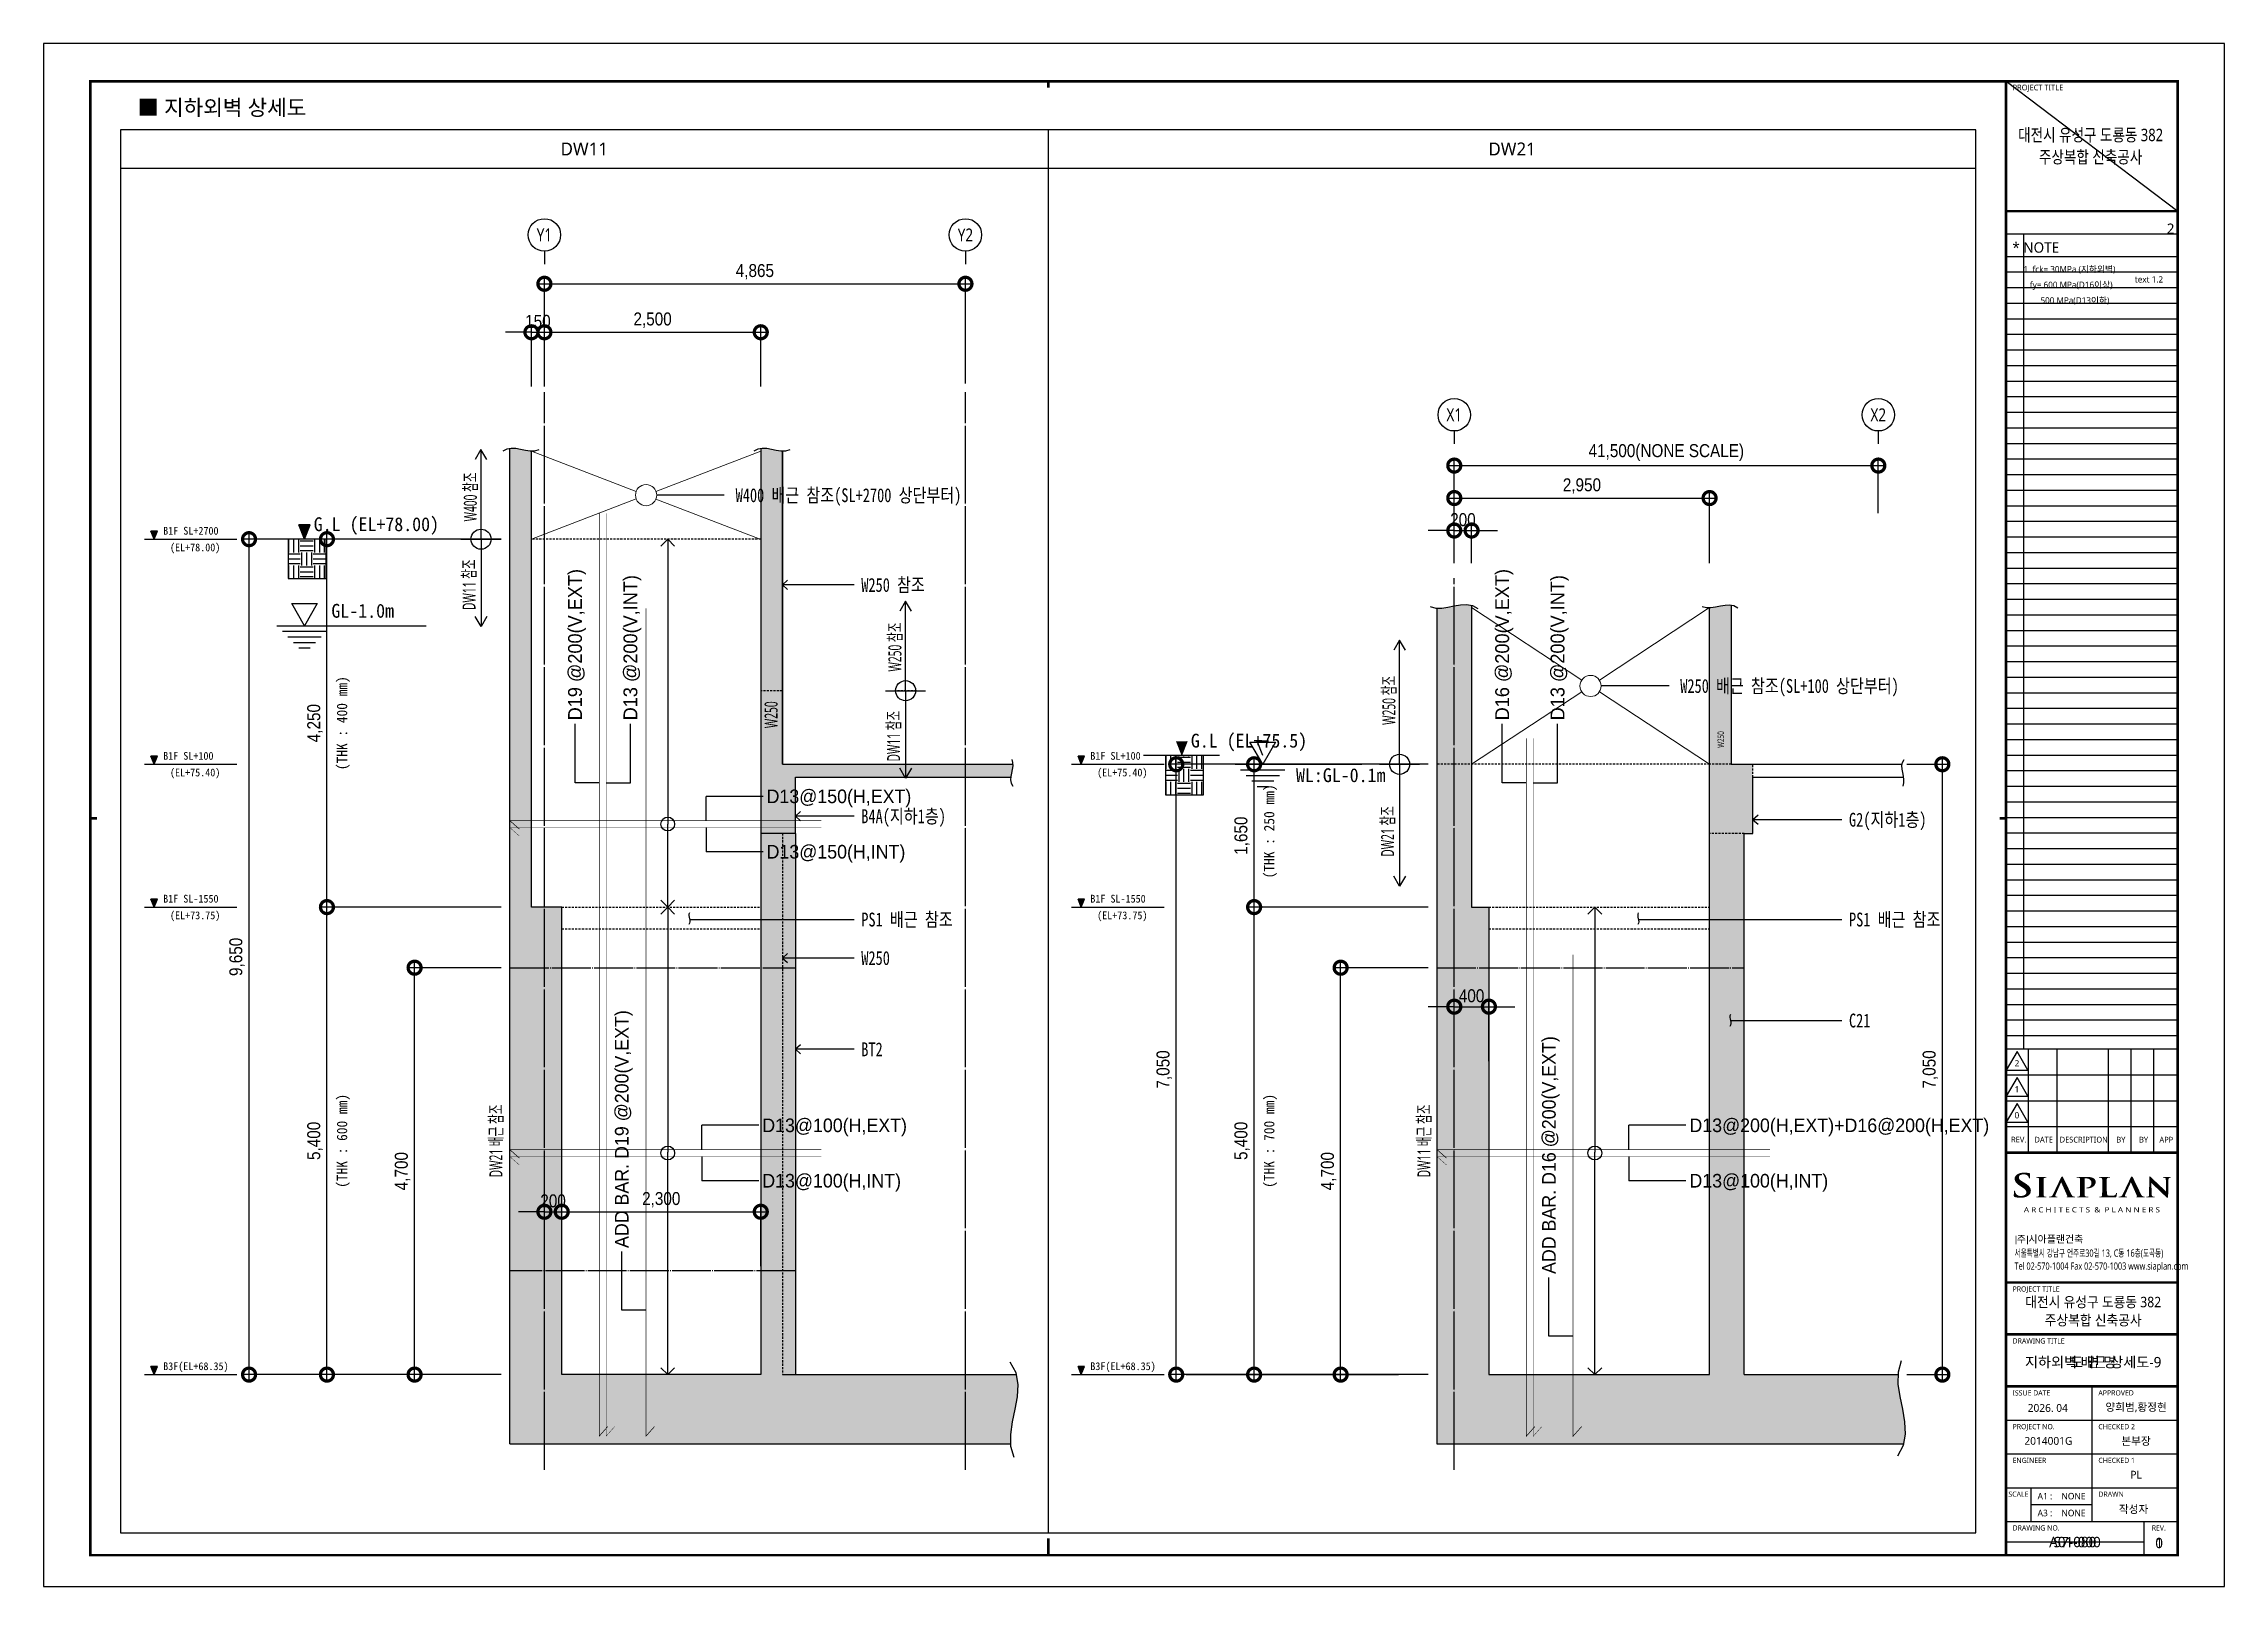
# Model space of a CAD drawing. Header units: millimetres. Extents: x 0 to 252030, y -124740 to 196020.
# Drawn here: x 226830 to 252030, y -71280 to -53460 of the extents above; entities that cross this region are included whole.
import ezdxf
from ezdxf.enums import TextEntityAlignment as Align

# ---------------------------------------------------------------- set-up
doc = ezdxf.new("R2010")
doc.units = ezdxf.units.MM
doc.header["$LTSCALE"] = 30
for name, pattern in [('CEN', [62, 60, -1, 0, -1]), ('CENTER', [32.5, 30, -1, 0.5, -1]), ('H', [1.3, 0.8, -0.5]), ('HIDDEN', [2, 1, -1])]:
    doc.linetypes.add(name, pattern=pattern)
doc.layers.get('DEFPOINTS').update_dxf_attribs({"color": 142})
for name, color, linetype in [('+S-구조단면', 2, 'Continuous'), ('0-SEC1', 3, 'Continuous'), ('0-TEXT', 3, 'Continuous'), ('0-지시선', 7, 'Continuous'), ('A-축열', 7, 'Continuous'), ('A0-TEXT', 3, 'Continuous'), ('AA-SHEET-TEXT', 3, 'Continuous'), ('CEN', 1, 'CEN'), ('S-CON', 2, 'Continuous'), ('S-EXT BAR', 3, 'Continuous'), ('S-INT BAR', 3, 'HIDDEN'), ('S-SYM', 5, 'Continuous'), ('S-배근 구간선', 31, 'CENTER'), ('S-철근', 3, 'Continuous'), ('TABLE-1', 3, 'Continuous'), ('TEX', 3, 'Continuous'), ('TEXT', 6, 'Continuous'), ('X-PLAN-B1F$0$A-DIM', 7, 'Continuous'), ('XR-FORM_(도룡동)$0$AA-SHEET', 9, 'Continuous'), ('XR-FORM_(도룡동)$0$Sheet', 7, 'Continuous'), ('XR-FORM_(도룡동)$0$Sheet-text', 3, 'Continuous'), ('XR-FORM_(도룡동)$0$TEXT', 3, 'Continuous')]:
    doc.layers.add(name, color=color, linetype=linetype)
doc.styles.get("Standard").update_dxf_attribs({"font": 'malgun.ttf'})
doc.styles.add('X-PLAN-B1F$0$Gdim', font='Dotum.ttf', dxfattribs={"width": 0.9})
doc.styles.add('XR-FORM$0$맑은고딕', font='malgun.ttf')
doc.styles.add('XR-FORM_(도룡동)$0$맑은고딕', font='malgun.ttf')
doc.styles.add('XR-FORM_(도룡동)$0$충북옥천_FORM$0$맑은고딕', font='malgun.ttf')
doc.styles.add('XR-FORM_(도룡동)$1$맑은고딕', font='malgun.ttf')
doc.styles.add('XR-FORM_(도룡동)$2$맑은고딕', font='malgun.ttf')
doc.styles.add('XR-FORM_(도룡동)$3$맑은고딕', font='malgun.ttf')
doc.styles.add('돋음체', font='DotumChe.ttf')
doc.styles.add('맑은 고딕', font='malgun.ttf')
doc.styles.add('맑은고딕', font='malgun.ttf')
doc.styles.add('스타일1', font='Gulim.ttf')
doc.dimstyles.new('X-PLAN-B1F$0$Gdim200', dxfattribs={"dimscale": 200, "dimtxt": 3, "dimasz": 6, "dimexe": 1.5, "dimexo": 2, "dimgap": 1, "dimtad": 1, "dimdec": 0, "dimzin": 0, "dimdsep": 46, "dimlunit": 6, "dimtxsty": 'X-PLAN-B1F$0$Gdim', "dimblk": 'X-PLAN-B1F$0$_DotSmall', "dimcen": 1.5, "dimdle": 1.5, "dimclrd": 1, "dimclre": 1, "dimclrt": 256, "dimazin": 0, "dimtfac": 1, "dimtdec": 0, "dimtix": 1, "dimtmove": 2, "dimatfit": 3, "dimldrblk": 'X-PLAN-B1F$0$_DotSmall', "dimfxl": 1.5, "dimtolj": 1, "dimtzin": 0, "dimlwd": -1, "dimlwe": -1, "dimarcsym": 0})
doc.dimstyles.new('배근범위', dxfattribs={"dimscale": 80, "dimtxt": 1e-06, "dimasz": 2, "dimexe": 0, "dimexo": 0, "dimgap": 0, "dimtad": 1, "dimdec": 0, "dimzin": 0, "dimdsep": 46, "dimlunit": 6, "dimtxsty": 'Standard', "dimblk": 'OPEN90', "dimcen": 0, "dimdle": 2, "dimclrd": 256, "dimclre": 256, "dimclrt": 256, "dimadec": 0, "dimazin": 0, "dimtfac": 1, "dimtdec": 0, "dimtix": 1, "dimtmove": 2, "dimatfit": 3, "dimldrblk": 'DIMDOT', "dimfxl": 1, "dimtolj": 1, "dimtzin": 0, "dimarcsym": 0})

msp = doc.modelspace()

# ---------------------------------------------------------------- texts
at = {"layer": '+S-구조단면', "lineweight": -2, "style": '맑은고딕', "width": 0.6}
for height, p in [(150, (235236.62833, -61212.03932)), (75, (246210.35309, -61497.53235))]:
    msp.add_text('W250', height=height, rotation=89.999999998, dxfattribs=at).set_placement(p, align=Align.MIDDLE_CENTER)
at = {"layer": '0-TEXT', "color": 4, "style": '돋음체', "width": 0.8}
for s, p in [(' W400 배근 참조(SL+2700 상단부터)', (234743.7643, -58676.15538)), (' W250 참조', (236195.60262, -59712.34786)), (' W250 배근 참조(SL+100 상단부터)', (245659.36926, -60879.30589)), (' B4A(지하1층)', (236195.60262, -62384.42371)), (' G2(지하1층)', (247609.36926, -62424.42371)), (' PS1 배근 참조', (236195.60262, -63577.61218)), (' PS1 배근 참조', (247609.36926, -63577.61218)), (' W250', (236195.60262, -64022.01715)), (' C21', (247609.36926, -64744.32302)), (' BT2', (236195.60262, -65076.72684))]:
    msp.add_text(s, height=160, dxfattribs=at).set_placement(p, align=Align.MIDDLE_LEFT)
at = {"layer": '0-TEXT', "color": 2, "style": '돋음체'}
for s, p in [('G.L (EL+78.00)', (229951.48037, -59091.04153)), ('G.L (EL+75.5)', (240086.83382, -61591.04153))]:
    msp.add_text(s, height=160, dxfattribs=at).set_placement(p)
at = {"layer": '0-TEXT', "style": '돋음체'}
for s, height, p in [('B1F SL+2700', 90, (228211.44292, -59131.89623)), ('(EL+78.00)', 90, (228290.35037, -59324.00547)), ('GL-1.0m', 160, (230155.48007, -60091.04153)), ('B1F SL+100', 90, (228211.44292, -61731.89623)), ('B1F SL+100', 90, (238925.21109, -61731.89623)), ('(EL+75.40)', 90, (228290.35037, -61924.00547)), ('(EL+75.40)', 90, (239004.11854, -61924.00547)), ('WL:GL-0.1m', 160, (241301.60965, -61990.23521)), ('B1F SL-1550', 90, (228211.44292, -63381.89623)), ('(EL+73.75)', 90, (228290.35037, -63574.00547)), ('B1F SL-1550', 90, (238925.21109, -63381.89623)), ('(EL+73.75)', 90, (239004.11854, -63574.00547)), ('B3F(EL+68.35)', 90, (228211.44292, -68781.89623)), ('B3F(EL+68.35)', 90, (238925.21109, -68781.89623))]:
    msp.add_text(s, height=height, dxfattribs=at).set_placement(p)
at = {"layer": '0-TEXT', "linetype": 'Continuous', "style": '스타일1'}
for s, height, p in [('D19 @200(V,EXT)', 160, (232970.59762, -61276.52853)), ('D13 @200(V,INT)', 160, (233610.59357, -61276.52853)), ('D16 @200(V,EXT)', 160, (243684.36579, -61276.52853)), ('D13 @200(V,INT)', 160, (244324.36174, -61276.52853)), ('ADD BAR. D19 @200(V,EXT)', 157.248, (233510.59761, -67371.47123)), ('ADD BAR. D16 @200(V,EXT)', 157.248, (244224.36579, -67671.47123))]:
    msp.add_text(s, height=height, rotation=90, dxfattribs=at).set_placement(p, align=Align.MIDDLE_LEFT)
at = {"layer": '0-TEXT', "color": 1, "linetype": 'Continuous', "style": '돋음체'}
for s, p in [('(THK : 400 mm)', (230287.19168, -61309.42371)), ('(THK : 250 mm)', (241000.95986, -62559.42371)), ('(THK : 600 mm)', (230287.19168, -66134.42371)), ('(THK : 700 mm)', (241000.95986, -66134.42371))]:
    msp.add_text(s, height=120, rotation=90, dxfattribs=at).set_placement(p, align=Align.MIDDLE)
at = {"layer": '0-TEXT', "linetype": 'Continuous', "style": '스타일1'}
for s, p in [('D13@150(H,EXT)', (235184.39499, -62154.42371)), ('D13@150(H,INT)', (235184.39499, -62794.42236)), ('D13@100(H,EXT)', (235134.39499, -65954.42371)), ('D13@200(H,EXT)+D16@200(H,EXT)', (245848.16316, -65954.42371)), ('D13@100(H,INT)', (235134.39499, -66594.42236)), ('D13@100(H,INT)', (245848.16316, -66594.42236))]:
    msp.add_text(s, height=157.248, dxfattribs=at).set_placement(p, align=Align.MIDDLE_LEFT)
at = {"layer": 'A0-TEXT', "color": 3, "style": '맑은 고딕', "width": 0.8}
for s, p in [('Y1', (232616.89245, -55669.4739)), ('Y2', (237481.89245, -55669.4739)), ('X1', (243130.76758, -57746.92371)), ('X2', (248030.76758, -57746.92371))]:
    msp.add_text(s, height=150, dxfattribs=at).set_placement(p, align=Align.MIDDLE)
at = {"layer": 'AA-SHEET-TEXT'}
for s, style, p in [('지하외벽 배근 상세도-9', 'XR-FORM$0$맑은고딕', (250513.90026, -68690.0206)), ('S7-080', 'XR-FORM_(도룡동)$2$맑은고딕', (250303.50013, -70768.09032)), ('0', '맑은고딕', (251275.95675, -70778.92003))]:
    msp.add_text(s, height=120, dxfattribs=dict(at, style=style)).set_placement(p, align=Align.MIDDLE_CENTER)
for style, p in [('XR-FORM_(도룡동)$0$맑은고딕', (250425.41387, -70237.84788)), ('XR-FORM_(도룡동)$1$맑은고딕', (250425.41387, -70432.61602))]:
    msp.add_text('NONE', height=75, dxfattribs=dict(at, style=style)).set_placement(p, align=Align.MIDDLE_RIGHT)
at = {"layer": 'S-CON', "color": 4, "linetype": 'Continuous', "lineweight": -2, "style": '맑은고딕', "width": 0.6}
for s, p in [('W400 참조', (231760.96603, -58695.8031)), ('DW11 참조', (231745.97039, -59709.42371)), (' W250 참조', (236667.2021, -60445.36054)), ('W250 참조', (242375.58585, -61045.8031)), ('DW11 참조', (236652.20646, -61458.98115)), ('DW21 참조', (242360.5902, -62559.42371)), ('DW21 배근 참조', (232056.82203, -66134.42371)), ('DW11 배근 참조', (242780.5902, -66134.42371))]:
    msp.add_text(s, height=150, rotation=90.000000002, dxfattribs=at).set_placement(p, align=Align.MIDDLE_CENTER)
at = {"layer": 'TEX', "style": '맑은 고딕'}
for s, p in [('DW11', (233077.87514, -54677.0165)), ('DW21', (243799.12514, -54677.0165))]:
    msp.add_text(s, height=150, dxfattribs=at).set_placement(p, align=Align.MIDDLE_CENTER)
for s, p in [('1. fck= 30MPa (지하외벽)', (249709.3931, -56065.08095)), ('   fy= 600 MPa(D16이상) ', (249709.3931, -56245.08095)), ('        500 MPa(D13이하)', (249709.3931, -56425.08095))]:
    msp.add_text(s, height=72, dxfattribs=at).set_placement(p, align=Align.MIDDLE_LEFT)
at = {"layer": 'TEXT', "style": '맑은 고딕'}
msp.add_text('■ 지하외벽 상세도', height=180, dxfattribs=at).set_placement((227916.07557, -54199.02203), align=Align.MIDDLE_LEFT)

# ---------------------------------------------------------------- blocks, each defined once
blk = doc.blocks.new('XR-FORM_(도룡동)$0$S')
at = {"layer": 'XR-FORM_(도룡동)$0$Sheet'}
h = blk.add_hatch(color=6, dxfattribs=at)
edge = h.paths.add_edge_path()
edge.add_spline(control_points=[(76338, 15545), (76338, 15545), (76295, 15571), (76295, 15571), (76172, 15645), (76132, 15687), (76132, 15744), (76132, 15817), (76203, 15865), (76313, 15865), (76409, 15865), (76454, 15832), (76479, 15807), (76511, 15775), (76518, 15737), (76518, 15729), (76518, 15711), (76524, 15702), (76538, 15702), (76557, 15702), (76559, 15724), (76559, 15744), (76559, 15811), (76562, 15848), (76564, 15870), (76564, 15870), (76565, 15890), (76565, 15890), (76565, 15905), (76548, 15908), (76540, 15909), (76494, 15919), (76430, 15930), (76333, 15930), (76119, 15930), (75970, 15833), (75970, 15695), (75970, 15588), (76037, 15502), (76202, 15401), (76202, 15401), (76273, 15357), (76273, 15357), (76398, 15281), (76423, 15225), (76423, 15165), (76423, 15099), (76352, 15030), (76220, 15030), (76155, 15030), (76041, 15045), (76002, 15150), (75994, 15172), (75988, 15197), (75988, 15211), (75988, 15217), (75988, 15236), (75968, 15236), (75948, 15236), (75946, 15209), (75945, 15201), (75945, 15201), (75945, 15197), (75945, 15197), (75943, 15174), (75938, 15104), (75938, 15040), (75938, 15011), (75943, 15004), (75970, 14994), (76035, 14972), (76103, 14962), (76198, 14962), (76298, 14962), (76379, 14979), (76447, 15013), (76575, 15079), (76595, 15177), (76595, 15230), (76595, 15347), (76528, 15430), (76338, 15545)], knot_values=[0, 0, 0, 0, 1, 1, 1, 2, 2, 2, 3, 3, 3, 4, 4, 4, 5, 5, 5, 6, 6, 6, 7, 7, 7, 8, 8, 8, 9, 9, 9, 10, 10, 10, 11, 11, 11, 12, 12, 12, 13, 13, 13, 14, 14, 14, 15, 15, 15, 16, 16, 16, 17, 17, 17, 18, 18, 18, 19, 19, 19, 20, 20, 20, 21, 21, 21, 22, 22, 22, 23, 23, 23, 24, 24, 24, 25, 25, 25, 26, 26, 26, 27, 27, 27, 27], degree=3, periodic=0)
h = blk.add_hatch(color=6, dxfattribs=at)
edge = h.paths.add_edge_path()
edge.add_spline(control_points=[(77180, 15007), (77180, 15007), (77166, 15007), (77166, 15007), (77156, 15007), (77148, 15007), (77134, 15009), (77098, 15014), (77093, 15029), (77089, 15056), (77084, 15098), (77084, 15641), (77086, 15677), (77089, 15714), (77100, 15725), (77131, 15729), (77143, 15731), (77153, 15732), (77163, 15732), (77163, 15732), (77180, 15732), (77180, 15732), (77188, 15732), (77195, 15739), (77195, 15747), (77195, 15755), (77188, 15761), (77180, 15761), (77180, 15761), (76814, 15761), (76814, 15761), (76806, 15761), (76800, 15755), (76800, 15747), (76800, 15739), (76806, 15732), (76814, 15732), (76814, 15732), (76832, 15732), (76832, 15732), (76847, 15732), (76860, 15730), (76871, 15728), (76897, 15723), (76909, 15710), (76912, 15677), (76912, 15677), (76912, 15677), (76912, 15677), (76914, 15650), (76915, 15103), (76908, 15057), (76904, 15025), (76895, 15014), (76873, 15011), (76858, 15008), (76843, 15007), (76827, 15007), (76826, 15007), (76814, 15007), (76814, 15007), (76806, 15007), (76800, 15000), (76800, 14992), (76800, 14984), (76806, 14977), (76814, 14977), (76814, 14977), (77180, 14977), (77180, 14977), (77188, 14977), (77195, 14984), (77195, 14992), (77195, 15000), (77188, 15007), (77180, 15007)], knot_values=[0, 0, 0, 0, 1, 1, 1, 2, 2, 2, 3, 3, 3, 4, 4, 4, 5, 5, 5, 6, 6, 6, 7, 7, 7, 8, 8, 8, 9, 9, 9, 10, 10, 10, 11, 11, 11, 12, 12, 12, 13, 13, 13, 14, 14, 14, 15, 15, 15, 16, 16, 16, 17, 17, 17, 18, 18, 18, 19, 19, 19, 20, 20, 20, 21, 21, 21, 22, 22, 22, 23, 23, 23, 24, 24, 24, 25, 25, 25, 25], degree=3, periodic=0)
h = blk.add_hatch(color=6, dxfattribs=at)
edge = h.paths.add_edge_path()
edge.add_spline(control_points=[(78289, 15008), (78289, 15008), (78256, 15008), (78256, 15008), (78252, 15008), (78248, 15009), (78243, 15010), (78220, 15014), (78192, 15028), (78158, 15085), (78158, 15085), (77848, 15727), (77836, 15749), (77824, 15773), (77816, 15784), (77802, 15784), (77787, 15784), (77771, 15771), (77757, 15741), (77757, 15741), (77450, 15097), (77450, 15097), (77424, 15042), (77401, 15015), (77350, 15010), (77342, 15009), (77328, 15008), (77317, 15008), (77317, 15008), (77304, 15008), (77304, 15008), (77298, 15008), (77292, 15002), (77292, 14994), (77292, 14987), (77298, 14980), (77304, 14980), (77304, 14980), (77609, 14980), (77609, 14980), (77615, 14980), (77621, 14987), (77621, 14994), (77621, 15002), (77615, 15008), (77609, 15008), (77609, 15008), (77576, 15008), (77576, 15008), (77539, 15008), (77534, 15021), (77534, 15033), (77534, 15044), (77540, 15068), (77552, 15094), (77552, 15094), (77762, 15561), (77762, 15561), (77762, 15561), (78005, 15016), (78004, 15016), (78005, 15014), (78005, 15012), (78004, 15010), (78003, 15008), (78001, 15008), (77998, 15008), (77998, 15008), (77984, 15008), (77984, 15008), (77978, 15008), (77972, 15002), (77972, 14994), (77972, 14987), (77978, 14980), (77984, 14980), (77984, 14980), (78289, 14980), (78289, 14980), (78295, 14980), (78301, 14987), (78301, 14994), (78301, 15002), (78295, 15008), (78289, 15008)], knot_values=[0, 0, 0, 0, 1, 1, 1, 2, 2, 2, 3, 3, 3, 4, 4, 4, 5, 5, 5, 6, 6, 6, 7, 7, 7, 8, 8, 8, 9, 9, 9, 10, 10, 10, 11, 11, 11, 12, 12, 12, 13, 13, 13, 14, 14, 14, 15, 15, 15, 16, 16, 16, 17, 17, 17, 18, 18, 18, 19, 19, 19, 20, 20, 20, 21, 21, 21, 22, 22, 22, 23, 23, 23, 24, 24, 24, 25, 25, 25, 26, 26, 26, 27, 27, 27, 28, 28, 28, 28], degree=3, periodic=0)
h = blk.add_hatch(color=250, dxfattribs=at)
edge = h.paths.add_edge_path()
edge.add_spline(control_points=[(78762, 15355), (78740, 15355), (78721, 15354), (78721, 15339), (78721, 15329), (78732, 15327), (78739, 15326), (78739, 15326), (78761, 15325), (78768, 15325), (78956, 15325), (79092, 15431), (79092, 15577), (79092, 15629), (79059, 15678), (79025, 15703), (79003, 15719), (78945, 15762), (78781, 15762), (78781, 15762), (78772, 15762), (78771, 15762), (78771, 15762), (78376, 15762), (78376, 15762), (78367, 15762), (78360, 15756), (78360, 15748), (78360, 15740), (78367, 15734), (78376, 15734), (78376, 15734), (78423, 15734), (78423, 15734), (78429, 15733), (78435, 15733), (78438, 15732), (78480, 15725), (78488, 15709), (78491, 15677), (78491, 15677), (78491, 15677), (78491, 15677), (78493, 15651), (78494, 15108), (78487, 15062), (78481, 15030), (78474, 15013), (78453, 15010), (78437, 15007), (78422, 15006), (78407, 15006), (78406, 15006), (78396, 15006), (78396, 15006), (78387, 15006), (78380, 14999), (78380, 14991), (78380, 14983), (78387, 14977), (78396, 14977), (78396, 14977), (78791, 14977), (78791, 14977), (78800, 14977), (78807, 14983), (78807, 14991), (78807, 14999), (78800, 15006), (78791, 15006), (78791, 15006), (78781, 15006), (78781, 15006), (78761, 15006), (78733, 15008), (78715, 15010), (78681, 15013), (78672, 15031), (78668, 15061), (78662, 15105), (78662, 15684), (78662, 15690), (78662, 15699), (78664, 15704), (78669, 15705), (78679, 15708), (78707, 15709), (78729, 15709), (78757, 15709), (78810, 15704), (78857, 15670), (78924, 15623), (78931, 15562), (78931, 15520), (78931, 15418), (78833, 15355), (78762, 15355)], knot_values=[0, 0, 0, 0, 1, 1, 1, 2, 2, 2, 3, 3, 3, 4, 4, 4, 5, 5, 5, 6, 6, 6, 7, 7, 7, 8, 8, 8, 9, 9, 9, 10, 10, 10, 11, 11, 11, 12, 12, 12, 13, 13, 13, 14, 14, 14, 15, 15, 15, 16, 16, 16, 17, 17, 17, 18, 18, 18, 19, 19, 19, 20, 20, 20, 21, 21, 21, 22, 22, 22, 23, 23, 23, 24, 24, 24, 25, 25, 25, 26, 26, 26, 27, 27, 27, 28, 28, 28, 29, 29, 29, 30, 30, 30, 31, 31, 31, 32, 32, 32, 32], degree=3, periodic=0)
h = blk.add_hatch(color=250, dxfattribs=at)
edge = h.paths.add_edge_path()
edge.add_spline(control_points=[(79896, 15147), (79880, 15147), (79878, 15134), (79877, 15128), (79875, 15109), (79860, 15082), (79845, 15069), (79815, 15043), (79768, 15042), (79696, 15042), (79592, 15042), (79561, 15049), (79541, 15063), (79541, 15063), (79541, 15063), (79541, 15063), (79522, 15076), (79515, 15314), (79515, 15460), (79515, 15617), (79515, 15645), (79518, 15677), (79521, 15714), (79532, 15724), (79562, 15729), (79578, 15731), (79599, 15732), (79612, 15732), (79620, 15732), (79633, 15732), (79638, 15739), (79640, 15742), (79641, 15745), (79641, 15748), (79641, 15756), (79634, 15762), (79626, 15762), (79626, 15762), (79235, 15762), (79235, 15762), (79226, 15762), (79220, 15756), (79220, 15748), (79220, 15743), (79222, 15738), (79227, 15736), (79227, 15735), (79229, 15735), (79229, 15734), (79235, 15732), (79243, 15732), (79247, 15732), (79265, 15732), (79280, 15731), (79290, 15729), (79331, 15722), (79340, 15709), (79342, 15677), (79344, 15651), (79345, 15108), (79338, 15062), (79332, 15030), (79326, 15013), (79304, 15010), (79290, 15007), (79276, 15006), (79262, 15006), (79262, 15006), (79245, 15006), (79245, 15006), (79237, 15006), (79230, 14999), (79230, 14991), (79230, 14983), (79237, 14977), (79245, 14977), (79245, 14977), (79615, 14977), (79615, 14977), (79615, 14977), (79805, 14976), (79805, 14976), (79874, 14976), (79882, 14981), (79891, 15006), (79901, 15036), (79910, 15113), (79910, 15125), (79910, 15135), (79910, 15147), (79896, 15147)], knot_values=[0, 0, 0, 0, 1, 1, 1, 2, 2, 2, 3, 3, 3, 4, 4, 4, 5, 5, 5, 6, 6, 6, 7, 7, 7, 8, 8, 8, 9, 9, 9, 10, 10, 10, 11, 11, 11, 12, 12, 12, 13, 13, 13, 14, 14, 14, 15, 15, 15, 16, 16, 16, 17, 17, 17, 18, 18, 18, 19, 19, 19, 20, 20, 20, 21, 21, 21, 22, 22, 22, 23, 23, 23, 24, 24, 24, 25, 25, 25, 26, 26, 26, 27, 27, 27, 28, 28, 28, 29, 29, 29, 30, 30, 30, 30], degree=3, periodic=0)
h = blk.add_hatch(color=250, dxfattribs=at)
edge = h.paths.add_edge_path()
edge.add_spline(control_points=[(80974, 15008), (80974, 15008), (80942, 15008), (80942, 15008), (80937, 15008), (80933, 15009), (80928, 15010), (80905, 15014), (80878, 15028), (80843, 15085), (80843, 15085), (80533, 15727), (80521, 15749), (80509, 15773), (80501, 15784), (80487, 15784), (80472, 15784), (80457, 15771), (80442, 15741), (80442, 15741), (80135, 15097), (80135, 15097), (80109, 15042), (80086, 15015), (80035, 15010), (80027, 15009), (80013, 15008), (80002, 15008), (80002, 15008), (79989, 15008), (79989, 15008), (79983, 15008), (79977, 15002), (79977, 14994), (79977, 14987), (79983, 14980), (79989, 14980), (79989, 14980), (80294, 14980), (80294, 14980), (80300, 14980), (80306, 14987), (80306, 14994), (80306, 15002), (80300, 15008), (80294, 15008), (80294, 15008), (80261, 15008), (80261, 15008), (80224, 15008), (80219, 15021), (80219, 15033), (80219, 15044), (80225, 15068), (80237, 15094), (80237, 15094), (80447, 15561), (80447, 15561), (80447, 15561), (80690, 15016), (80690, 15016), (80690, 15014), (80690, 15012), (80689, 15010), (80688, 15008), (80686, 15008), (80683, 15008), (80683, 15008), (80669, 15008), (80669, 15008), (80663, 15008), (80657, 15002), (80657, 14994), (80657, 14987), (80663, 14980), (80669, 14980), (80669, 14980), (80974, 14980), (80974, 14980), (80980, 14980), (80986, 14987), (80986, 14994), (80986, 15002), (80980, 15008), (80974, 15008)], knot_values=[0, 0, 0, 0, 1, 1, 1, 2, 2, 2, 3, 3, 3, 4, 4, 4, 5, 5, 5, 6, 6, 6, 7, 7, 7, 8, 8, 8, 9, 9, 9, 10, 10, 10, 11, 11, 11, 12, 12, 12, 13, 13, 13, 14, 14, 14, 15, 15, 15, 16, 16, 16, 17, 17, 17, 18, 18, 18, 19, 19, 19, 20, 20, 20, 21, 21, 21, 22, 22, 22, 23, 23, 23, 24, 24, 24, 25, 25, 25, 26, 26, 26, 27, 27, 27, 28, 28, 28, 28], degree=3, periodic=0)
h = blk.add_hatch(color=250, dxfattribs=at)
edge = h.paths.add_edge_path()
edge.add_spline(control_points=[(81976, 15761), (81976, 15761), (81692, 15761), (81692, 15761), (81686, 15761), (81681, 15755), (81681, 15747), (81681, 15739), (81686, 15732), (81692, 15732), (81692, 15732), (81700, 15732), (81702, 15732), (81718, 15732), (81744, 15732), (81760, 15726), (81783, 15717), (81794, 15705), (81795, 15641), (81795, 15641), (81806, 15233), (81806, 15224), (81806, 15224), (81806, 15202), (81806, 15202), (81797, 15210), (81212, 15762), (81212, 15762), (81199, 15775), (81187, 15784), (81176, 15784), (81158, 15784), (81158, 15750), (81158, 15740), (81158, 15740), (81148, 15134), (81148, 15134), (81147, 15045), (81143, 15018), (81117, 15011), (81101, 15006), (81079, 15006), (81068, 15006), (81067, 15006), (81057, 15006), (81057, 15006), (81051, 15006), (81046, 14999), (81046, 14991), (81046, 14983), (81051, 14976), (81057, 14976), (81057, 14976), (81353, 14976), (81353, 14976), (81359, 14976), (81364, 14983), (81364, 14991), (81364, 14999), (81359, 15006), (81353, 15006), (81353, 15006), (81342, 15006), (81340, 15006), (81324, 15006), (81303, 15006), (81284, 15013), (81268, 15018), (81251, 15035), (81248, 15122), (81248, 15122), (81237, 15522), (81236, 15534), (81241, 15530), (81780, 15014), (81821, 14978), (81833, 14966), (81851, 14966), (81864, 14966), (81880, 14966), (81882, 14986), (81882, 15002), (81882, 15002), (81894, 15649), (81894, 15649), (81895, 15706), (81903, 15722), (81931, 15729), (81944, 15732), (81952, 15732), (81963, 15732), (81965, 15732), (81976, 15732), (81976, 15732), (81982, 15732), (81987, 15739), (81987, 15747), (81987, 15755), (81982, 15761), (81976, 15761)], knot_values=[0, 0, 0, 0, 1, 1, 1, 2, 2, 2, 3, 3, 3, 4, 4, 4, 5, 5, 5, 6, 6, 6, 7, 7, 7, 8, 8, 8, 9, 9, 9, 10, 10, 10, 11, 11, 11, 12, 12, 12, 13, 13, 13, 14, 14, 14, 15, 15, 15, 16, 16, 16, 17, 17, 17, 18, 18, 18, 19, 19, 19, 20, 20, 20, 21, 21, 21, 22, 22, 22, 23, 23, 23, 24, 24, 24, 25, 25, 25, 26, 26, 26, 27, 27, 27, 28, 28, 28, 29, 29, 29, 30, 30, 30, 31, 31, 31, 32, 32, 32, 33, 33, 33, 33], degree=3, periodic=0)
at = {"layer": 'DEFPOINTS'}
for p, q in [((75750, 52950), (82250, 52950)), ((75640, 52073), (82226, 52073)), ((76315, 52073), (76315, 20700)), ((82250, 51196), (75640, 51196)), ((82250, 50596), (75640, 50596)), ((82250, 49996), (75640, 49996)), ((82250, 49396), (75640, 49396)), ((82250, 48796), (75640, 48796)), ((82250, 48196), (75640, 48196)), ((82250, 47596), (75640, 47596)), ((82250, 46996), (75640, 46996)), ((82250, 46396), (75640, 46396)), ((82250, 45796), (75640, 45796)), ((82250, 45196), (75640, 45196)), ((82250, 44596), (75640, 44596)), ((82250, 43996), (75640, 43996)), ((82250, 43396), (75640, 43396)), ((82250, 42796), (75640, 42796)), ((82250, 42196), (75640, 42196)), ((82250, 41596), (75640, 41596)), ((82250, 40996), (75640, 40996)), ((82250, 40396), (75640, 40396)), ((82250, 39796), (75640, 39796)), ((82250, 39196), (75640, 39196)), ((82250, 38596), (75640, 38596)), ((82250, 37996), (75640, 37996)), ((82250, 37396), (75640, 37396)), ((82250, 36796), (75640, 36796)), ((82250, 36196), (75640, 36196)), ((82250, 35596), (75640, 35596)), ((82250, 34996), (75640, 34996)), ((82250, 34396), (75640, 34396)), ((82250, 33796), (75640, 33796)), ((82250, 33196), (75640, 33196)), ((82250, 32596), (75640, 32596)), ((82250, 31996), (75640, 31996)), ((82250, 31396), (75640, 31396)), ((82250, 30796), (75640, 30796)), ((82250, 30196), (75640, 30196)), ((82250, 29596), (75640, 29596)), ((82250, 28996), (75640, 28996)), ((82250, 28396), (75640, 28396)), ((82250, 27796), (75640, 27796)), ((82250, 27196), (75640, 27196)), ((82250, 26596), (75640, 26596)), ((82250, 25996), (75640, 25996)), ((82250, 25396), (75640, 25396)), ((82250, 24796), (75640, 24796)), ((82250, 24196), (75640, 24196)), ((82250, 23596), (75640, 23596)), ((82250, 22996), (75640, 22996)), ((82250, 22396), (75640, 22396)), ((82250, 21796), (75640, 21796)), ((82250, 21196), (75640, 21196)), ((80950, 1706), (75640, 1706))]:
    blk.add_line(p, q, dxfattribs=at)
at = {"layer": 'XR-FORM_(도룡동)$0$AA-SHEET', "const_width": 99.9}
blk.add_lwpolyline([(75750, 52950), (82250, 52950)], dxfattribs=at)
at = {"layer": 'XR-FORM_(도룡동)$0$Sheet'}
for p, q in [((75590, 20700), (82204, 20700)), ((76490, 20700), (76490, 16700)), ((77590, 20700), (77590, 16700)), ((79575, 20700), (79575, 16700)), ((80450, 20700), (80450, 16700)), ((81325, 20700), (81325, 16700)), ((75640, 19700), (82254, 19700)), ((75640, 18700), (82254, 18700)), ((75640, 17700), (82254, 17700)), ((78945, 7700), (78945, 2500)), ((75640, 6400), (82250, 6400)), ((75640, 5100), (82250, 5100)), ((75640, 3800), (82250, 3800)), ((76591, 3798), (76591, 2500)), ((76591, 3149), (78945, 3149)), ((75640, 2500), (82250, 2500)), ((80950, 2500), (80950, 1200))]:
    blk.add_line(p, q, dxfattribs=at)
at = {"layer": 'XR-FORM_(도룡동)$0$Sheet', "const_width": 100}
blk.add_lwpolyline([(1850, 57950), (82250, 57950), (82250, 1200), (1850, 1200)], close=True, dxfattribs=at)
at = {"layer": 'XR-FORM_(도룡동)$0$Sheet', "linetype": 'Continuous', "const_width": 100}
for points in [[(38745, 57950), (38745, 57700)], [(2100, 29575), (1850, 29575)], [(75640, 29575), (75390, 29575)], [(38745, 1846), (38745, 1200)]]:
    blk.add_lwpolyline(points, dxfattribs=at)
at = {"layer": 'XR-FORM_(도룡동)$0$Sheet', "const_width": 100}
for points in [[(75640, 57950), (75640, 1200)], [(75640, 52950), (82250, 52950)], [(75640, 16700), (82250, 16700)], [(75640, 11700), (82250, 11700)], [(75640, 9700), (82250, 9700)], [(75640, 7700), (82250, 7700)]]:
    blk.add_lwpolyline(points, dxfattribs=at)
at = {"layer": 'XR-FORM_(도룡동)$0$Sheet'}
for points in [[(76065, 20589), (75650, 19869), (76481, 19869)], [(76065, 19589), (75650, 18869), (76481, 18869)], [(76065, 18589), (75650, 17869), (76481, 17869)]]:
    blk.add_lwpolyline(points, close=True, dxfattribs=at)
at = {"layer": 'XR-FORM_(도룡동)$0$Sheet', "color": 3, "const_width": 28}
for points in [[(76026, 13508), (76026, 13172)], [(76466, 13508), (76466, 13172)]]:
    blk.add_lwpolyline(points, dxfattribs=at)
at = {"layer": 'DEFPOINTS', "style": 'XR-FORM_(도룡동)$3$맑은고딕'}
blk.add_text('2', height=400, dxfattribs=at).set_placement((82126, 52273), align=Align.MIDDLE_RIGHT)
blk.add_text('text 1.2', height=240, dxfattribs=at).set_placement((80599, 50202))
blk.add_text('도 면 명', height=400, dxfattribs=at).set_placement((78996, 8633), align=Align.MIDDLE_CENTER)
at = {"layer": 'XR-FORM_(도룡동)$0$Sheet', "style": 'XR-FORM_(도룡동)$3$맑은고딕'}
for s, height, p in [('PROJECT TITLE', 220, (75890, 57600)), ('PROJECT TITLE', 200, (75890, 11350)), ('DRAWING TITLE', 200, (75890, 9350)), ('ISSUE DATE', 200, (75890, 7350)), ('APPROVED', 200, (79195, 7350)), ('PROJECT NO. ', 200, (75890, 6050)), ('CHECKED 2 ', 200, (79195, 6050)), ('ENGINEER', 200, (75890, 4750)), ('CHECKED 1 ', 200, (79195, 4750)), ('SCALE', 200, (75730, 3450)), ('DRAWN', 200, (79195, 3450)), ('DRAWING NO.', 200, (75890, 2150)), ('REV.', 200, (81250, 2150))]:
    blk.add_text(s, height=height, dxfattribs=at).set_placement(p)
for s, height, p in [('2', 240, (76059, 20140)), ('1', 240, (76059, 19140)), ('0', 240, (76059, 18140)), (' REV.', 220, (76090, 17200)), ('DATE', 220, (77090, 17200)), ('DESCRIPTION', 220, (78632, 17200)), ('BY', 220, (80062, 17200)), ('BY', 220, (80938, 17200)), ('APP', 220, (81812, 17200))]:
    blk.add_text(s, height=height, dxfattribs=at).set_placement(p, align=Align.MIDDLE)
at = {"layer": 'XR-FORM_(도룡동)$0$Sheet', "color": 3, "style": 'XR-FORM_(도룡동)$3$맑은고딕', "width": 1.2}
blk.add_text('A R C H I T E C T S  &  P L A N N E R S', height=200, dxfattribs=at).set_placement((78947, 14500), align=Align.MIDDLE_CENTER)
at = {"layer": 'XR-FORM_(도룡동)$0$Sheet', "color": 3, "style": 'XR-FORM_(도룡동)$3$맑은고딕'}
blk.add_text('주 시아플랜건축', height=280, dxfattribs=at).set_placement((76057, 13372), align=Align.MIDDLE_LEFT)
at = {"layer": 'XR-FORM_(도룡동)$0$Sheet', "color": 3, "style": 'XR-FORM_(도룡동)$3$맑은고딕', "width": 0.65}
for s, p in [('서울특별시 강남구 언주로30길 13, C동 16층(도곡동)', (75966, 12833)), ('Tel 02-570-1004 Fax 02-570-1003 www.siaplan.com', (75966, 12333))]:
    blk.add_text(s, height=280, dxfattribs=at).set_placement(p, align=Align.MIDDLE_LEFT)
at = {"layer": 'XR-FORM_(도룡동)$0$Sheet-text', "style": 'XR-FORM_(도룡동)$3$맑은고딕'}
blk.add_text('* NOTE', height=400, dxfattribs=at).set_placement((75881, 51550), align=Align.MIDDLE_LEFT)
at = {"layer": 'XR-FORM_(도룡동)$0$TEXT'}
for s, height, style, p in [('2026. 04', 300, 'XR-FORM_(도룡동)$3$맑은고딕', (77247, 6870)), ('A1 : ', 250, 'XR-FORM_(도룡동)$0$충북옥천_FORM$0$맑은고딕', (77179, 3474)), ('A3 : ', 250, 'XR-FORM_(도룡동)$0$충북옥천_FORM$0$맑은고딕', (77179, 2825))]:
    blk.add_text(s, height=height, dxfattribs=dict(at, style=style)).set_placement(p, align=Align.MIDDLE_CENTER)
at = {"layer": 'XR-FORM_(도룡동)$0$TEXT', "style": 'XR-FORM_(도룡동)$3$맑은고딕'}
blk.add_text('양희범,황정현', height=300, dxfattribs=at).set_placement((80649, 6901), align=Align.MIDDLE)
blk = doc.blocks.new('XR-FORM_(도룡동)', base_point=(101.33, -56114.51))
at = {"layer": 'DEFPOINTS'}
blk.add_line((377.95, 289.75), (411, 264.75), dxfattribs=at)
blk.add_lwpolyline([(0, 0), (420, 0), (420, 297), (0, 297)], close=True, dxfattribs=at)
at = {"xscale": 0.005, "yscale": 0.005, "zscale": 0.005}
blk.add_blockref('XR-FORM_(도룡동)$0$S', (-0.25, 0), dxfattribs=at)
at = {"layer": 'DEFPOINTS', "style": 'XR-FORM_(도룡동)$3$맑은고딕'}
for s, p in [('2014001G', (386.1, 28.01)), ('본부장', (402.99, 28.01)), ('PL', (402.99, 21.51))]:
    blk.add_text(s, height=1.5, dxfattribs=at).set_placement(p, align=Align.MIDDLE)
for p in [(393.26, 17.37), (393.26, 14.12)]:
    blk.add_text('NONE', height=1.25, dxfattribs=at).set_placement(p, align=Align.MIDDLE_RIGHT)
for s, height, p in [('작성자', 1.5, (402.51, 14.85)), ('A01-000', 2, (391.22, 8.53))]:
    blk.add_text(s, height=height, dxfattribs=at).set_placement(p, align=Align.MIDDLE_CENTER)
at = {"layer": 'XR-FORM_(도룡동)$0$Sheet-text', "style": 'XR-FORM_(도룡동)$3$맑은고딕', "width": 0.8}
for s, p in [('대전시 유성구 도룡동 382', (394.23, 279.42)), ('주상복합 신축공사', (394.23, 275.17))]:
    blk.add_text(s, height=2.4, dxfattribs=at).set_placement(p, align=Align.MIDDLE_CENTER)
at = {"layer": 'XR-FORM_(도룡동)$0$TEXT', "style": 'XR-FORM_(도룡동)$3$맑은고딕', "width": 0.9}
for s, p in [('대전시 유성구 도룡동 382', (394.73, 54.74)), ('주상복합 신축공사', (394.73, 51.24))]:
    blk.add_text(s, height=2, dxfattribs=at).set_placement(p, align=Align.MIDDLE_CENTER)
at = {"layer": 'XR-FORM_(도룡동)$0$TEXT', "style": 'XR-FORM_(도룡동)$3$맑은고딕'}
blk.add_text('1', height=2, dxfattribs=at).set_placement((407.43, 8.35), align=Align.MIDDLE_CENTER)
blk = doc.blocks.new('X-PLAN-B1F$0$_DotSmall')
at = {"color": 0, "linetype": 'ByBlock', "const_width": 0.5}
blk.add_lwpolyline([(-0.0625, 0, 1), (0.0625, 0, 1)], format="xyb", close=True, dxfattribs=at)
blk = doc.blocks.new('*D1456')
at = {"layer": 'DEFPOINTS', "color": 0, "transparency": 16777216}
for p in [(230104, -63434), (232217, -63434), (232217, -68834)]:
    blk.add_point(p, dxfattribs=at)
at = {"layer": 'X-PLAN-B1F$0$A-DIM', "color": 1, "transparency": 16777216}
for p, q in [((232117, -63434), (230029, -63434)), ((230104, -68909), (230104, -63359)), ((232117, -68834), (230029, -68834))]:
    blk.add_line(p, q, dxfattribs=at)
at = {"layer": 'X-PLAN-B1F$0$A-DIM', "color": 1, "transparency": 16777216, "xscale": 300, "yscale": 300, "zscale": 300}
for p, rotation in [((230104, -63434), 90), ((230104, -68834), 270)]:
    blk.add_blockref('X-PLAN-B1F$0$_DotSmall', p, dxfattribs=dict(at, rotation=rotation))
at = {"layer": 'X-PLAN-B1F$0$A-DIM', "transparency": 16777216, "insert": (229965, -66134), "char_height": 150, "attachment_point": 5, "rotation": 90, "style": 'X-PLAN-B1F$0$Gdim'}
blk.add_mtext('\\A1;5,400', dxfattribs=at)
blk = doc.blocks.new('*D1457')
at = {"layer": 'DEFPOINTS', "color": 0, "transparency": 16777216}
for p in [(230104, -59184), (232217, -59184), (232217, -63434)]:
    blk.add_point(p, dxfattribs=at)
at = {"layer": 'X-PLAN-B1F$0$A-DIM', "color": 1, "transparency": 16777216}
for p, q in [((232117, -59184), (230029, -59184)), ((230104, -63509), (230104, -59109)), ((232117, -63434), (230029, -63434))]:
    blk.add_line(p, q, dxfattribs=at)
at = {"layer": 'X-PLAN-B1F$0$A-DIM', "color": 1, "transparency": 16777216, "xscale": 300, "yscale": 300, "zscale": 300}
for p, rotation in [((230104, -59184), 90), ((230104, -63434), 270)]:
    blk.add_blockref('X-PLAN-B1F$0$_DotSmall', p, dxfattribs=dict(at, rotation=rotation))
at = {"layer": 'X-PLAN-B1F$0$A-DIM', "transparency": 16777216, "insert": (229965, -61309), "char_height": 150, "attachment_point": 5, "rotation": 90, "style": 'X-PLAN-B1F$0$Gdim'}
blk.add_mtext('\\A1;4,250', dxfattribs=at)
blk = doc.blocks.new('SOIL LEVEL')
at = {"layer": 'S-SYM'}
for p, q in [((1567, 1135), (-629, 1135)), ((348, 703), (0, 703)), ((20, 750), (20, 1125)), ((161, 750), (161, 1125)), ((301, 750), (301, 1125)), ((723, 1078), (348, 1078)), ((723, 938), (348, 938)), ((723, 797), (348, 797)), ((395, 1125), (395, 1135)), ((395, 375), (395, 750)), ((536, 1125), (536, 1135)), ((536, 375), (536, 750)), ((676, 1125), (676, 1135)), ((676, 375), (676, 750)), ((1098, 703), (723, 703)), ((770, 750), (770, 1125)), ((911, 750), (911, 1125)), ((1051, 750), (1051, 1125)), ((348, 563), (0, 563)), ((348, 422), (0, 422)), ((20, 0), (20, 375)), ((161, 0), (161, 375)), ((301, 0), (301, 375)), ((723, 328), (348, 328)), ((723, 188), (348, 188)), ((723, 47), (348, 47)), ((1098, 563), (723, 563)), ((1098, 422), (723, 422)), ((770, 0), (770, 375)), ((911, 0), (911, 375)), ((1051, 0), (1051, 375))]:
    blk.add_line(p, q, dxfattribs=at)
blk.add_lwpolyline([(1098, 1135), (0, 1135), (0, 0), (1098, 0)], close=True, dxfattribs=at)
blk = doc.blocks.new('WATER LEVEL')
at = {"layer": 'S-SYM'}
for p, q in [((-800, 0), (800, 0)), ((-640, -160), (640, -160)), ((-480, -320), (480, -320)), ((-320, -480), (320, -480)), ((-160, -640), (160, -640))]:
    blk.add_line(p, q, dxfattribs=at)
blk.add_lwpolyline([(0, 0), (-370, 640), (370, 640), (0, 0)], dxfattribs=at)
blk = doc.blocks.new('*D1458')
at = {"layer": 'DEFPOINTS', "color": 0, "transparency": 16777216}
for p in [(231117, -64134), (232217, -64134), (232217, -68834)]:
    blk.add_point(p, dxfattribs=at)
at = {"layer": 'X-PLAN-B1F$0$A-DIM', "color": 1, "transparency": 16777216}
for p, q in [((232117, -64134), (231042, -64134)), ((231117, -68909), (231117, -64059)), ((232117, -68834), (231042, -68834))]:
    blk.add_line(p, q, dxfattribs=at)
at = {"layer": 'X-PLAN-B1F$0$A-DIM', "color": 1, "transparency": 16777216, "xscale": 300, "yscale": 300, "zscale": 300}
for p, rotation in [((231117, -64134), 90), ((231117, -68834), 270)]:
    blk.add_blockref('X-PLAN-B1F$0$_DotSmall', p, dxfattribs=dict(at, rotation=rotation))
at = {"layer": 'X-PLAN-B1F$0$A-DIM', "transparency": 16777216, "insert": (230977, -66484), "char_height": 150, "attachment_point": 5, "rotation": 90, "style": 'X-PLAN-B1F$0$Gdim'}
blk.add_mtext('\\A1;4,700', dxfattribs=at)
blk = doc.blocks.new('*D1459')
at = {"layer": 'DEFPOINTS', "color": 0, "transparency": 16777216}
for p in [(237482, -56234), (232617, -57484), (237482, -57484)]:
    blk.add_point(p, dxfattribs=at)
at = {"layer": 'X-PLAN-B1F$0$A-DIM', "color": 1, "transparency": 16777216}
for p, q in [((232617, -57384), (232617, -56159)), ((237482, -57384), (237482, -56159)), ((232542, -56234), (237557, -56234))]:
    blk.add_line(p, q, dxfattribs=at)
at = {"layer": 'X-PLAN-B1F$0$A-DIM', "color": 1, "transparency": 16777216, "xscale": 300, "yscale": 300, "zscale": 300, "rotation": 180}
blk.add_blockref('X-PLAN-B1F$0$_DotSmall', (232617, -56234), dxfattribs=at)
at = {"layer": 'X-PLAN-B1F$0$A-DIM', "color": 1, "transparency": 16777216, "xscale": 300, "yscale": 300, "zscale": 300}
blk.add_blockref('X-PLAN-B1F$0$_DotSmall', (237482, -56234), dxfattribs=at)
at = {"layer": 'X-PLAN-B1F$0$A-DIM', "transparency": 16777216, "insert": (235049, -56095), "char_height": 150, "attachment_point": 5, "style": 'X-PLAN-B1F$0$Gdim'}
blk.add_mtext('\\A1;4,865', dxfattribs=at)
blk = doc.blocks.new('*D1460')
at = {"layer": 'DEFPOINTS', "color": 0, "transparency": 16777216}
for p in [(235117, -66953), (232817, -67681), (235117, -67681)]:
    blk.add_point(p, dxfattribs=at)
at = {"layer": 'X-PLAN-B1F$0$A-DIM', "color": 1, "transparency": 16777216}
for p, q in [((232742, -66953), (235192, -66953)), ((232817, -67581), (232817, -66878)), ((235117, -67581), (235117, -66878))]:
    blk.add_line(p, q, dxfattribs=at)
at = {"layer": 'X-PLAN-B1F$0$A-DIM', "color": 1, "transparency": 16777216, "xscale": 300, "yscale": 300, "zscale": 300, "rotation": 180}
blk.add_blockref('X-PLAN-B1F$0$_DotSmall', (232817, -66953), dxfattribs=at)
at = {"layer": 'X-PLAN-B1F$0$A-DIM', "color": 1, "transparency": 16777216, "xscale": 300, "yscale": 300, "zscale": 300}
blk.add_blockref('X-PLAN-B1F$0$_DotSmall', (235117, -66953), dxfattribs=at)
at = {"layer": 'X-PLAN-B1F$0$A-DIM', "transparency": 16777216, "insert": (233967, -66814), "char_height": 150, "attachment_point": 5, "style": 'X-PLAN-B1F$0$Gdim'}
blk.add_mtext('\\A1;2,300', dxfattribs=at)
blk = doc.blocks.new('*D1461')
at = {"layer": 'DEFPOINTS', "color": 0, "transparency": 16777216}
for p in [(232817, -66953), (232617, -67681), (232817, -67681)]:
    blk.add_point(p, dxfattribs=at)
at = {"layer": 'X-PLAN-B1F$0$A-DIM', "color": 1, "transparency": 16777216}
for p, q in [((232617, -66953), (232317, -66953)), ((232617, -67581), (232617, -66878)), ((232617, -66953), (232817, -66953)), ((232817, -67581), (232817, -66878)), ((232817, -66953), (233117, -66953))]:
    blk.add_line(p, q, dxfattribs=at)
at = {"layer": 'X-PLAN-B1F$0$A-DIM', "color": 1, "transparency": 16777216, "xscale": 300, "yscale": 300, "zscale": 300}
blk.add_blockref('X-PLAN-B1F$0$_DotSmall', (232617, -66953), dxfattribs=at)
at = {"layer": 'X-PLAN-B1F$0$A-DIM', "color": 1, "transparency": 16777216, "xscale": 300, "yscale": 300, "zscale": 300, "rotation": 180}
blk.add_blockref('X-PLAN-B1F$0$_DotSmall', (232817, -66953), dxfattribs=at)
at = {"layer": 'X-PLAN-B1F$0$A-DIM', "transparency": 16777216, "insert": (232717, -66828), "char_height": 150, "attachment_point": 5, "style": 'X-PLAN-B1F$0$Gdim'}
blk.add_mtext('\\A1;200', dxfattribs=at)
blk = doc.blocks.new('_Open90')
at = {"color": 0, "linetype": 'ByBlock', "lineweight": -2}
for p, q in [((0, 0), (-1, 0)), ((-0.5, 0.5), (0, 0)), ((0, 0), (-0.5, -0.5))]:
    blk.add_line(p, q, dxfattribs=at)
blk = doc.blocks.new('*D1462')
at = {"layer": '0-지시선', "lineweight": -2, "transparency": 16777216}
for p in [(234042, -63594), (234042, -68674)]:
    blk.add_line(p, (234042, -66264), dxfattribs=at)
at = {"layer": 'DEFPOINTS', "color": 0, "transparency": 16777216}
for p in [(234042, -63434), (234042, -63434), (234042, -68834)]:
    blk.add_point(p, dxfattribs=at)
at = {"layer": '0-지시선', "lineweight": -2, "transparency": 16777216, "xscale": 160, "yscale": 160, "zscale": 160}
for p, rotation in [((234042, -63434), 90), ((234042, -68834), 270)]:
    blk.add_blockref('_Open90', p, dxfattribs=dict(at, rotation=rotation))
at = {"layer": '0-지시선', "transparency": 16777216, "insert": (234042, -66264), "char_height": 0.00008, "attachment_point": 5, "rotation": 90}
blk.add_mtext('\\A1;5,400', dxfattribs=at)
blk = doc.blocks.new('DIMDOT')
at = {"linetype": 'Continuous'}
for p, q in [((0, -2), (0, 2)), ((-2, 0), (2, 0))]:
    blk.add_line(p, q, dxfattribs=at)
for radius in [0.5, 0.25]:
    blk.add_circle((0, 0), radius, dxfattribs=at)
blk = doc.blocks.new('기본근 지시선')
at = {"layer": '0-지시선'}
blk.add_line((1650, 700), (0, 700), dxfattribs=at)
blk.add_lwpolyline([(0, 0), (0, 700)], dxfattribs=at)
blk.add_lwpolyline([(0, 0, 0, 96, 0), (0, 288, 0, 0, 0), (0, 264, 0, 0, 0)], format="xyseb", dxfattribs=at)
blk = doc.blocks.new('*D1463')
at = {"layer": '0-지시선', "lineweight": -2, "transparency": 16777216}
for p in [(234042, -59344), (234042, -63274)]:
    blk.add_line(p, (234042, -62474), dxfattribs=at)
at = {"layer": 'DEFPOINTS', "color": 0, "transparency": 16777216}
for p in [(234042, -59184), (234042, -59184), (234042, -63434)]:
    blk.add_point(p, dxfattribs=at)
at = {"layer": '0-지시선', "lineweight": -2, "transparency": 16777216, "xscale": 160, "yscale": 160, "zscale": 160}
for p, rotation in [((234042, -59184), 90), ((234042, -63434), 270)]:
    blk.add_blockref('_Open90', p, dxfattribs=dict(at, rotation=rotation))
at = {"layer": '0-지시선', "transparency": 16777216, "insert": (234042, -62474), "char_height": 0.00008, "attachment_point": 5, "rotation": 90}
blk.add_mtext('\\A1;4,250', dxfattribs=at)
blk = doc.blocks.new('기본근 지시선-2')
at = {"layer": '0-지시선'}
blk.add_lwpolyline([(0, 0), (700, 0), (700, 1700)], dxfattribs=at)
blk.add_lwpolyline([(0, 0, 0, 96, 0), (288, 0, 0, 0, 0), (264, 0, 0, 0, 0)], format="xyseb", dxfattribs=at)
blk = doc.blocks.new('*D1464')
at = {"layer": 'DEFPOINTS', "color": 0, "transparency": 16777216}
for p in [(235117, -56794), (232617, -57521), (235117, -57521)]:
    blk.add_point(p, dxfattribs=at)
at = {"layer": 'X-PLAN-B1F$0$A-DIM', "color": 1, "transparency": 16777216}
for p, q in [((232542, -56794), (235192, -56794)), ((232617, -57421), (232617, -56719)), ((235117, -57421), (235117, -56719))]:
    blk.add_line(p, q, dxfattribs=at)
at = {"layer": 'X-PLAN-B1F$0$A-DIM', "color": 1, "transparency": 16777216, "xscale": 300, "yscale": 300, "zscale": 300, "rotation": 180}
blk.add_blockref('X-PLAN-B1F$0$_DotSmall', (232617, -56794), dxfattribs=at)
at = {"layer": 'X-PLAN-B1F$0$A-DIM', "color": 1, "transparency": 16777216, "xscale": 300, "yscale": 300, "zscale": 300}
blk.add_blockref('X-PLAN-B1F$0$_DotSmall', (235117, -56794), dxfattribs=at)
at = {"layer": 'X-PLAN-B1F$0$A-DIM', "transparency": 16777216, "insert": (233867, -56654), "char_height": 150, "attachment_point": 5, "style": 'X-PLAN-B1F$0$Gdim'}
blk.add_mtext('\\A1;2,500', dxfattribs=at)
blk = doc.blocks.new('*D1465')
at = {"layer": 'DEFPOINTS', "color": 0, "transparency": 16777216}
for p in [(232617, -56794), (232467, -57521), (232617, -57521)]:
    blk.add_point(p, dxfattribs=at)
at = {"layer": 'X-PLAN-B1F$0$A-DIM', "color": 1, "transparency": 16777216}
for p, q in [((232467, -56794), (232167, -56794)), ((232467, -57421), (232467, -56719)), ((232467, -56794), (232617, -56794)), ((232617, -57421), (232617, -56719)), ((232617, -56794), (232917, -56794))]:
    blk.add_line(p, q, dxfattribs=at)
at = {"layer": 'X-PLAN-B1F$0$A-DIM', "color": 1, "transparency": 16777216, "xscale": 300, "yscale": 300, "zscale": 300}
blk.add_blockref('X-PLAN-B1F$0$_DotSmall', (232467, -56794), dxfattribs=at)
at = {"layer": 'X-PLAN-B1F$0$A-DIM', "color": 1, "transparency": 16777216, "xscale": 300, "yscale": 300, "zscale": 300, "rotation": 180}
blk.add_blockref('X-PLAN-B1F$0$_DotSmall', (232617, -56794), dxfattribs=at)
at = {"layer": 'X-PLAN-B1F$0$A-DIM', "transparency": 16777216, "insert": (232542, -56669), "char_height": 150, "attachment_point": 5, "style": 'X-PLAN-B1F$0$Gdim'}
blk.add_mtext('\\A1;150', dxfattribs=at)
blk = doc.blocks.new('*D1466')
at = {"layer": 'DEFPOINTS', "color": 0, "transparency": 16777216}
for p in [(229204, -59184), (232217, -59184), (232217, -68834)]:
    blk.add_point(p, dxfattribs=at)
at = {"layer": 'X-PLAN-B1F$0$A-DIM', "color": 1, "transparency": 16777216}
for p, q in [((232117, -59184), (229129, -59184)), ((229204, -68909), (229204, -59109)), ((232117, -68834), (229129, -68834))]:
    blk.add_line(p, q, dxfattribs=at)
at = {"layer": 'X-PLAN-B1F$0$A-DIM', "color": 1, "transparency": 16777216, "xscale": 300, "yscale": 300, "zscale": 300}
for p, rotation in [((229204, -59184), 90), ((229204, -68834), 270)]:
    blk.add_blockref('X-PLAN-B1F$0$_DotSmall', p, dxfattribs=dict(at, rotation=rotation))
at = {"layer": 'X-PLAN-B1F$0$A-DIM', "transparency": 16777216, "insert": (229065, -64009), "char_height": 150, "attachment_point": 5, "rotation": 90, "style": 'X-PLAN-B1F$0$Gdim'}
blk.add_mtext('\\A1;9,650', dxfattribs=at)
blk = doc.blocks.new('*D1467')
at = {"layer": 'DEFPOINTS', "color": 0, "transparency": 16777216}
for p in [(240818, -63434), (242931, -63434), (242931, -68834)]:
    blk.add_point(p, dxfattribs=at)
at = {"layer": 'X-PLAN-B1F$0$A-DIM', "color": 1, "transparency": 16777216}
for p, q in [((242831, -63434), (240743, -63434)), ((240818, -68909), (240818, -63359)), ((242831, -68834), (240743, -68834))]:
    blk.add_line(p, q, dxfattribs=at)
at = {"layer": 'X-PLAN-B1F$0$A-DIM', "color": 1, "transparency": 16777216, "xscale": 300, "yscale": 300, "zscale": 300}
for p, rotation in [((240818, -63434), 90), ((240818, -68834), 270)]:
    blk.add_blockref('X-PLAN-B1F$0$_DotSmall', p, dxfattribs=dict(at, rotation=rotation))
at = {"layer": 'X-PLAN-B1F$0$A-DIM', "transparency": 16777216, "insert": (240679, -66134), "char_height": 150, "attachment_point": 5, "rotation": 90, "style": 'X-PLAN-B1F$0$Gdim'}
blk.add_mtext('\\A1;5,400', dxfattribs=at)
blk = doc.blocks.new('*D1468')
at = {"layer": 'DEFPOINTS', "color": 0, "transparency": 16777216}
for p in [(240818, -61784), (242931, -61784), (242931, -63434)]:
    blk.add_point(p, dxfattribs=at)
at = {"layer": 'X-PLAN-B1F$0$A-DIM', "color": 1, "transparency": 16777216}
for p, q in [((240818, -63509), (240818, -61709)), ((242831, -61784), (240743, -61784)), ((242831, -63434), (240743, -63434))]:
    blk.add_line(p, q, dxfattribs=at)
at = {"layer": 'X-PLAN-B1F$0$A-DIM', "color": 1, "transparency": 16777216, "xscale": 300, "yscale": 300, "zscale": 300}
for p, rotation in [((240818, -61784), 90), ((240818, -63434), 270)]:
    blk.add_blockref('X-PLAN-B1F$0$_DotSmall', p, dxfattribs=dict(at, rotation=rotation))
at = {"layer": 'X-PLAN-B1F$0$A-DIM', "transparency": 16777216, "insert": (240679, -62609), "char_height": 150, "attachment_point": 5, "rotation": 90, "style": 'X-PLAN-B1F$0$Gdim'}
blk.add_mtext('\\A1;1,650', dxfattribs=at)
blk = doc.blocks.new('*D1469')
at = {"layer": '0-지시선', "lineweight": -2, "transparency": 16777216}
for p in [(244756, -63594), (244756, -68674)]:
    blk.add_line(p, (244756, -66264), dxfattribs=at)
at = {"layer": 'DEFPOINTS', "color": 0, "transparency": 16777216}
for p in [(244756, -63434), (244756, -63434), (244756, -68834)]:
    blk.add_point(p, dxfattribs=at)
at = {"layer": '0-지시선', "lineweight": -2, "transparency": 16777216, "xscale": 160, "yscale": 160, "zscale": 160}
for p, rotation in [((244756, -63434), 90), ((244756, -68834), 270)]:
    blk.add_blockref('_Open90', p, dxfattribs=dict(at, rotation=rotation))
at = {"layer": '0-지시선', "transparency": 16777216, "insert": (244756, -66264), "char_height": 0.00008, "attachment_point": 5, "rotation": 90}
blk.add_mtext('\\A1;5,400', dxfattribs=at)
blk = doc.blocks.new('*D1470')
at = {"layer": 'DEFPOINTS', "color": 0, "transparency": 16777216}
for p in [(243531, -64584), (243131, -65312), (243531, -65312)]:
    blk.add_point(p, dxfattribs=at)
at = {"layer": 'X-PLAN-B1F$0$A-DIM', "color": 1, "transparency": 16777216}
for p, q in [((243131, -65212), (243131, -64509)), ((243531, -65212), (243531, -64509)), ((243131, -64584), (242831, -64584)), ((243131, -64584), (243531, -64584)), ((243531, -64584), (243831, -64584))]:
    blk.add_line(p, q, dxfattribs=at)
at = {"layer": 'X-PLAN-B1F$0$A-DIM', "color": 1, "transparency": 16777216, "xscale": 300, "yscale": 300, "zscale": 300}
blk.add_blockref('X-PLAN-B1F$0$_DotSmall', (243131, -64584), dxfattribs=at)
at = {"layer": 'X-PLAN-B1F$0$A-DIM', "color": 1, "transparency": 16777216, "xscale": 300, "yscale": 300, "zscale": 300, "rotation": 180}
blk.add_blockref('X-PLAN-B1F$0$_DotSmall', (243531, -64584), dxfattribs=at)
at = {"layer": 'X-PLAN-B1F$0$A-DIM', "transparency": 16777216, "insert": (243331, -64459), "char_height": 150, "attachment_point": 5, "style": 'X-PLAN-B1F$0$Gdim'}
blk.add_mtext('\\A1;400', dxfattribs=at)
blk = doc.blocks.new('*D1471')
at = {"layer": 'DEFPOINTS', "color": 0, "transparency": 16777216}
for p in [(248259, -61784), (248771, -61784), (248259, -68834)]:
    blk.add_point(p, dxfattribs=at)
at = {"layer": 'X-PLAN-B1F$0$A-DIM', "color": 1, "transparency": 16777216}
for p, q in [((248771, -68909), (248771, -61709)), ((248359, -61784), (248846, -61784)), ((248359, -68834), (248846, -68834))]:
    blk.add_line(p, q, dxfattribs=at)
at = {"layer": 'X-PLAN-B1F$0$A-DIM', "color": 1, "transparency": 16777216, "xscale": 300, "yscale": 300, "zscale": 300}
for p, rotation in [((248771, -61784), 90), ((248771, -68834), 270)]:
    blk.add_blockref('X-PLAN-B1F$0$_DotSmall', p, dxfattribs=dict(at, rotation=rotation))
at = {"layer": 'X-PLAN-B1F$0$A-DIM', "transparency": 16777216, "insert": (248632, -65309), "char_height": 150, "attachment_point": 5, "rotation": 90, "style": 'X-PLAN-B1F$0$Gdim'}
blk.add_mtext('\\A1;7,050', dxfattribs=at)
blk = doc.blocks.new('*D1472')
at = {"layer": 'DEFPOINTS', "color": 0, "transparency": 16777216}
for p in [(239918, -61784), (242931, -61784), (242931, -68834)]:
    blk.add_point(p, dxfattribs=at)
at = {"layer": 'X-PLAN-B1F$0$A-DIM', "color": 1, "transparency": 16777216}
for p, q in [((239918, -68909), (239918, -61709)), ((242831, -61784), (239843, -61784)), ((242831, -68834), (239843, -68834))]:
    blk.add_line(p, q, dxfattribs=at)
at = {"layer": 'X-PLAN-B1F$0$A-DIM', "color": 1, "transparency": 16777216, "xscale": 300, "yscale": 300, "zscale": 300}
for p, rotation in [((239918, -61784), 90), ((239918, -68834), 270)]:
    blk.add_blockref('X-PLAN-B1F$0$_DotSmall', p, dxfattribs=dict(at, rotation=rotation))
at = {"layer": 'X-PLAN-B1F$0$A-DIM', "transparency": 16777216, "insert": (239779, -65309), "char_height": 150, "attachment_point": 5, "rotation": 90, "style": 'X-PLAN-B1F$0$Gdim'}
blk.add_mtext('\\A1;7,050', dxfattribs=at)
blk = doc.blocks.new('*D1473')
at = {"layer": 'DEFPOINTS', "color": 0, "transparency": 16777216}
for p in [(241818, -64134), (242931, -64134), (242931, -68834)]:
    blk.add_point(p, dxfattribs=at)
at = {"layer": 'X-PLAN-B1F$0$A-DIM', "color": 1, "transparency": 16777216}
for p, q in [((242831, -64134), (241743, -64134)), ((241818, -68909), (241818, -64059)), ((242831, -68834), (241743, -68834))]:
    blk.add_line(p, q, dxfattribs=at)
at = {"layer": 'X-PLAN-B1F$0$A-DIM', "color": 1, "transparency": 16777216, "xscale": 300, "yscale": 300, "zscale": 300}
for p, rotation in [((241818, -64134), 90), ((241818, -68834), 270)]:
    blk.add_blockref('X-PLAN-B1F$0$_DotSmall', p, dxfattribs=dict(at, rotation=rotation))
at = {"layer": 'X-PLAN-B1F$0$A-DIM', "transparency": 16777216, "insert": (241679, -66484), "char_height": 150, "attachment_point": 5, "rotation": 90, "style": 'X-PLAN-B1F$0$Gdim'}
blk.add_mtext('\\A1;4,700', dxfattribs=at)
blk = doc.blocks.new('*D1474')
at = {"layer": 'DEFPOINTS', "color": 0, "transparency": 16777216}
for p in [(248031, -58334), (243131, -58984), (248031, -58984)]:
    blk.add_point(p, dxfattribs=at)
at = {"layer": 'X-PLAN-B1F$0$A-DIM', "color": 1, "transparency": 16777216}
for p, q in [((243056, -58334), (248106, -58334)), ((243131, -58884), (243131, -58259)), ((248031, -58884), (248031, -58259))]:
    blk.add_line(p, q, dxfattribs=at)
at = {"layer": 'X-PLAN-B1F$0$A-DIM', "color": 1, "transparency": 16777216, "xscale": 300, "yscale": 300, "zscale": 300, "rotation": 180}
blk.add_blockref('X-PLAN-B1F$0$_DotSmall', (243131, -58334), dxfattribs=at)
at = {"layer": 'X-PLAN-B1F$0$A-DIM', "color": 1, "transparency": 16777216, "xscale": 300, "yscale": 300, "zscale": 300}
blk.add_blockref('X-PLAN-B1F$0$_DotSmall', (248031, -58334), dxfattribs=at)
at = {"layer": 'X-PLAN-B1F$0$A-DIM', "transparency": 16777216, "insert": (245581, -58184), "char_height": 150, "attachment_point": 5, "style": 'X-PLAN-B1F$0$Gdim'}
blk.add_mtext('\\A1;41,500(NONE SCALE)', dxfattribs=at)
blk = doc.blocks.new('*D1475')
at = {"layer": 'DEFPOINTS', "color": 0, "transparency": 16777216}
for p in [(246081, -58709), (243131, -59562), (246081, -59562)]:
    blk.add_point(p, dxfattribs=at)
at = {"layer": 'X-PLAN-B1F$0$A-DIM', "color": 1, "transparency": 16777216}
for p, q in [((243056, -58709), (246156, -58709)), ((243131, -59462), (243131, -58634)), ((246081, -59462), (246081, -58634))]:
    blk.add_line(p, q, dxfattribs=at)
at = {"layer": 'X-PLAN-B1F$0$A-DIM', "color": 1, "transparency": 16777216, "xscale": 300, "yscale": 300, "zscale": 300, "rotation": 180}
blk.add_blockref('X-PLAN-B1F$0$_DotSmall', (243131, -58709), dxfattribs=at)
at = {"layer": 'X-PLAN-B1F$0$A-DIM', "color": 1, "transparency": 16777216, "xscale": 300, "yscale": 300, "zscale": 300}
blk.add_blockref('X-PLAN-B1F$0$_DotSmall', (246081, -58709), dxfattribs=at)
at = {"layer": 'X-PLAN-B1F$0$A-DIM', "transparency": 16777216, "insert": (244606, -58570), "char_height": 150, "attachment_point": 5, "style": 'X-PLAN-B1F$0$Gdim'}
blk.add_mtext('\\A1;2,950', dxfattribs=at)
blk = doc.blocks.new('*D1476')
at = {"layer": 'DEFPOINTS', "color": 0, "transparency": 16777216}
for p in [(243331, -59084), (243131, -59562), (243331, -59562)]:
    blk.add_point(p, dxfattribs=at)
at = {"layer": 'X-PLAN-B1F$0$A-DIM', "color": 1, "transparency": 16777216}
for p, q in [((243131, -59084), (242831, -59084)), ((243131, -59462), (243131, -59009)), ((243131, -59084), (243331, -59084)), ((243331, -59462), (243331, -59009)), ((243331, -59084), (243631, -59084))]:
    blk.add_line(p, q, dxfattribs=at)
at = {"layer": 'X-PLAN-B1F$0$A-DIM', "color": 1, "transparency": 16777216, "xscale": 300, "yscale": 300, "zscale": 300}
blk.add_blockref('X-PLAN-B1F$0$_DotSmall', (243131, -59084), dxfattribs=at)
at = {"layer": 'X-PLAN-B1F$0$A-DIM', "color": 1, "transparency": 16777216, "xscale": 300, "yscale": 300, "zscale": 300, "rotation": 180}
blk.add_blockref('X-PLAN-B1F$0$_DotSmall', (243331, -59084), dxfattribs=at)
at = {"layer": 'X-PLAN-B1F$0$A-DIM', "transparency": 16777216, "insert": (243231, -58959), "char_height": 150, "attachment_point": 5, "style": 'X-PLAN-B1F$0$Gdim'}
blk.add_mtext('\\A1;200', dxfattribs=at)

# ---------------------------------------------------------------- dimensions: what is measured, and where the dimension line sits
at = {"layer": '0-지시선'}
for base, p1, p2, picture, middle in [((234041.89245, -59184.42371), (234041.89245, -63434.42371), (234041.89245, -59184.42371), '*D1463', (234041.89245, -62474.42385)), ((234041.89245, -63434.42371), (234041.89245, -68834.42371), (234041.89245, -63434.42371), '*D1462', (234041.89245, -66264.42358)), ((244755.66062, -63434.42371), (244755.66062, -68834.42371), (244755.66062, -63434.42371), '*D1469', (244755.66062, -66264.42358))]:
    dim = msp.add_linear_dim(base=base, p1=p1, p2=p2, angle=270, dimstyle='배근범위', override={"dimblk": 'Open90'}, dxfattribs=at)
    dim.commit()
    dim.dimension.update_dxf_attribs({"geometry": picture, "text_midpoint": middle, "dimtype": 160})
at = {"layer": 'X-PLAN-B1F$0$A-DIM'}
for base, p1, p2, picture, middle in [((237481.89245, -56234.22578), (232616.89245, -57484.42371), (237481.89245, -57484.42371), '*D1459', (235049.39245, -56094.67354)), ((232616.89245, -56793.86467), (232466.89245, -57521.31449), (232616.89245, -57521.31449), '*D1465', (232541.89245, -56668.76291)), ((235116.89245, -56793.86467), (232616.89245, -57521.31449), (235116.89245, -57521.31449), '*D1464', (233866.89245, -56654.31244)), ((246080.66062, -58709.42371), (243130.76758, -59561.87353), (246080.66062, -59561.87353), '*D1475', (244605.7141, -58569.87147)), ((243330.66062, -59084.42371), (243130.76758, -59561.87353), (243330.66062, -59561.87353), '*D1476', (243230.7141, -58959.32195)), ((243530.66062, -64584.42371), (243130.76758, -65311.87353), (243530.66062, -65311.87353), '*D1470', (243330.7141, -64459.32195)), ((232816.89245, -66953.43497), (232616.89245, -67680.88479), (232816.89245, -67680.88479), '*D1461', (232716.89245, -66828.33321)), ((235116.89245, -66953.43497), (232816.89245, -67680.88479), (235116.89245, -67680.88479), '*D1460', (233966.89245, -66813.88273))]:
    dim = msp.add_linear_dim(base=base, p1=p1, p2=p2, dimstyle='X-PLAN-B1F$0$Gdim200', override={"dimscale": 50, "dimtxsty": 'X-PLAN-B1F$0$Gdim', "dimblk": 'X-PLAN-B1F$0$_DotSmall'}, dxfattribs=at)
    dim.commit()
    dim.dimension.update_dxf_attribs({"geometry": picture, "text_midpoint": middle})
dim = msp.add_linear_dim(base=(248030.76758, -58334.42371), p1=(243130.76758, -58984.42371), p2=(248030.76758, -58984.42371), text='41,500(NONE SCALE)', dimstyle='X-PLAN-B1F$0$Gdim200', override={"dimscale": 50, "dimtxsty": 'X-PLAN-B1F$0$Gdim', "dimblk": 'X-PLAN-B1F$0$_DotSmall'}, dxfattribs=at)
dim.commit()
dim.dimension.update_dxf_attribs({"geometry": '*D1474', "text_midpoint": (245580.76758, -58184.38979)})
for base, p1, p2, picture, middle in [((229204.39245, -59184.42371), (232216.89245, -68834.42371), (232216.89245, -59184.42371), '*D1466', (229064.84021, -64009.42371)), ((230104.39245, -59184.42371), (232216.89245, -63434.42371), (232216.89245, -59184.42371), '*D1457', (229964.84021, -61309.42371)), ((239918.16062, -61784.42371), (242930.66062, -68834.42371), (242930.66062, -61784.42371), '*D1472', (239778.60838, -65309.42371)), ((240818.16062, -61784.42371), (242930.66062, -63434.42371), (242930.66062, -61784.42371), '*D1468', (240678.60838, -62609.42371)), ((248771.28786, -61784.42371), (248258.78786, -68834.42371), (248258.78786, -61784.42371), '*D1471', (248631.73563, -65309.42371)), ((230104.39245, -63434.42371), (232216.89245, -68834.42371), (232216.89245, -63434.42371), '*D1456', (229964.84021, -66134.42371)), ((240818.16062, -63434.42371), (242930.66062, -68834.42371), (242930.66062, -63434.42371), '*D1467', (240678.60838, -66134.42371)), ((231116.89245, -64134.42371), (232216.89245, -68834.42371), (232216.89245, -64134.42371), '*D1458', (230977.34021, -66484.42371)), ((241818.16062, -64134.42371), (242930.66062, -68834.42371), (242930.66062, -64134.42371), '*D1473', (241678.60838, -66484.42371))]:
    dim = msp.add_linear_dim(base=base, p1=p1, p2=p2, angle=90, dimstyle='X-PLAN-B1F$0$Gdim200', override={"dimscale": 50, "dimblk": 'X-PLAN-B1F$0$_DotSmall'}, dxfattribs=at)
    dim.commit()
    dim.dimension.update_dxf_attribs({"geometry": picture, "text_midpoint": middle})

# ---------------------------------------------------------------- hatches: boundary and pattern name
at = {"layer": '0-지시선'}
for points in [[(228107.22698, -59184.42371), (228070.283, -59090.79065), (228144.17097, -59090.79065)], [(229844.54728, -59184.42371), (229778.86909, -59017.96494), (229910.22548, -59017.96494)], [(228107.22698, -61784.42371), (228070.283, -61690.79065), (228144.17097, -61690.79065)], [(238820.99515, -61784.42371), (238784.05117, -61690.79065), (238857.93914, -61690.79065)], [(239979.90074, -61684.42371), (239914.22254, -61517.96494), (240045.57893, -61517.96494)], [(228107.22698, -63434.42371), (228070.283, -63340.79065), (228144.17097, -63340.79065)], [(238820.99515, -63434.42371), (238784.05117, -63340.79065), (238857.93914, -63340.79065)], [(228107.22698, -68834.42371), (228070.283, -68740.79065), (228144.17097, -68740.79065)], [(238820.99515, -68834.42371), (238784.05117, -68740.79065), (238857.93914, -68740.79065)]]:
    msp.add_hatch(color=256, dxfattribs=at).paths.add_polyline_path(points)
at = {"layer": 'S-CON', "lineweight": -2}
h = msp.add_hatch(color=251, dxfattribs=at)
h.dxf.hatch_style = 1
h.paths.add_polyline_path([(232216.89245, -58137.80446), (232234.63641, -58134.70833), (232287.50143, -58137.68403), (232341.89245, -58147.35234), (232396.63227, -58158.67744), (232450.54369, -58166.62354), (232466.89245, -58166.47592), (232466.89245, -59184.42371), (232466.89245, -63434.42371), (232816.89245, -63434.42371), (232816.89245, -63684.42371), (232816.89245, -68834.42371), (235116.89245, -68834.42371), (235116.89245, -63684.42371), (235116.89245, -63434.42371), (235116.89245, -59184.42371), (235116.89245, -58137.80446), (235134.63641, -58134.70833), (235187.50143, -58137.68403), (235241.89245, -58147.35234), (235296.63227, -58158.67744), (235350.54369, -58166.62354), (235366.89245, -58166.47592), (235366.89245, -61784.42371), (238027.89573, -61784.42371), (238028.06963, -61803.68257), (238022.11005, -61844.11613), (238013.61622, -61885.171), (238006.365, -61925.96426), (238005.88883, -61934.42371), (235516.89245, -61934.42371), (235516.89245, -62584.42371), (235516.89245, -68834.42371), (238071.63808, -68834.42371), (238091.52706, -68948.4076), (238083.59186, -69089.38099), (238057.80971, -69234.42371), (238027.60943, -69380.39657), (238006.41983, -69524.16035), (238007.41548, -69634.42371), (232216.89245, -69634.42371)])
h = msp.add_hatch(color=251, dxfattribs=at)
h.dxf.hatch_style = 1
h.paths.add_polyline_path([(242930.66062, -59980.2616), (242985.7923, -59980.75943), (243057.67419, -59970.16463), (243130.66062, -59955.06449), (243203.18198, -59942.17341), (243273.66868, -59938.20581), (243330.66062, -59948.1503), (243330.66062, -61784.42371), (243330.66062, -63434.42371), (243530.66062, -63434.42371), (243530.66062, -63684.42371), (243530.66062, -68834.42371), (246080.66062, -68834.42371), (246080.66062, -63684.42371), (246080.66062, -63434.42371), (246080.66062, -62584.42371), (246480.66062, -62584.42371), (246480.66062, -68834.42371), (248258.78786, -68834.42371), (248257.79221, -68944.68707), (248278.98181, -69088.45086), (248309.18209, -69234.42371), (248334.96423, -69379.46643), (248342.89944, -69520.43982), (248323.01046, -69634.42371), (242930.66062, -69634.42371)])
h.paths.add_polyline_path([(246330.66062, -61784.42371), (246330.66062, -59945.51661), (246312.91666, -59942.42048), (246260.05164, -59945.39618), (246205.66062, -59955.06449), (246150.9208, -59966.38959), (246097.00938, -59974.33569), (246080.66062, -59974.18807), (246080.66062, -61784.42371)])
h.paths.add_polyline_path([(246080.66062, -62584.42371), (246480.66062, -62584.42371), (246580.65908, -62584.42371), (246580.65971, -61934.42371), (246580.65908, -61934.42371), (246580.65908, -61784.42371), (246330.66062, -61784.42371), (246080.66062, -61784.42371)])

# ---------------------------------------------------------------- linework, layer by layer
at = {"layer": '+S-구조단면', "lineweight": -2}
for p, q in [((231884.40474, -59184.42371), (230658.60716, -59184.42371)), ((240033.16443, -68834.42371), (242484.7596, -68834.42371))]:
    msp.add_line(p, q, dxfattribs=at)
at = {"layer": '0-지시선', "lineweight": 0}
for p, q in [((232466.89245, -58166.47592), (233677.2415, -58632.69962)), ((233906.11685, -58631.57265), (235116.89245, -58166.47592)), ((232466.89245, -59184.42371), (233677.66805, -58719.32697)), ((233905.59541, -58720.66103), (235109.5555, -59184.42371)), ((243330.66062, -59974.18807), (244603.45495, -60812.02722)), ((244807.86629, -60812.02722), (246080.66062, -59974.18807)), ((243330.66062, -61784.42371), (244603.45495, -60946.58456)), ((244807.86629, -60946.58456), (246080.66062, -61784.42371))]:
    msp.add_line(p, q, dxfattribs=at)
at = {"layer": '0-지시선'}
for p, q in [((234695.26594, -58675.44981), (233910.58581, -58675.44981)), ((227994.72698, -59184.42371), (229063.47698, -59184.42371)), ((228144.17097, -59090.79065), (228070.283, -59090.79065)), ((228107.22698, -59184.42371), (228070.283, -59090.79065)), ((228107.22698, -59184.42371), (228144.17097, -59090.79065)), ((229910.22548, -59017.96494), (229778.86909, -59017.96494)), ((229844.54728, -59184.42371), (229778.86909, -59017.96494)), ((229844.54728, -59184.42371), (229910.22548, -59017.96494)), ((236195.60262, -59712.34786), (235366.89245, -59712.34786)), ((245612.70259, -60879.30589), (244828.02246, -60879.30589)), ((228144.17097, -61690.79065), (228070.283, -61690.79065)), ((228107.22698, -61784.42371), (228070.283, -61690.79065)), ((228107.22698, -61784.42371), (228144.17097, -61690.79065)), ((238857.93914, -61690.79065), (238784.05117, -61690.79065)), ((238820.99515, -61784.42371), (238784.05117, -61690.79065)), ((238820.99515, -61784.42371), (238857.93914, -61690.79065)), ((239979.90074, -61684.42371), (240045.57893, -61517.96494)), ((240983.99365, -61517.96494), (240852.63726, -61517.96494)), ((240918.31546, -61684.42371), (240852.63726, -61517.96494)), ((227994.72698, -61784.42371), (229063.47698, -61784.42371)), ((238708.49515, -61784.42371), (239777.24515, -61784.42371)), ((236195.60262, -62384.42371), (235516.89245, -62384.42371)), ((247609.36926, -62424.42371), (246580.65908, -62424.42371)), ((227994.72698, -63434.42371), (229063.47698, -63434.42371)), ((228144.17097, -63340.79065), (228070.283, -63340.79065)), ((228107.22698, -63434.42371), (228070.283, -63340.79065)), ((228107.22698, -63434.42371), (228144.17097, -63340.79065)), ((238708.49515, -63434.42371), (239777.24515, -63434.42371)), ((238857.93914, -63340.79065), (238784.05117, -63340.79065)), ((238820.99515, -63434.42371), (238784.05117, -63340.79065)), ((238820.99515, -63434.42371), (238857.93914, -63340.79065)), ((234295.39135, -63577.61218), (236195.60262, -63577.61218)), ((245259.15952, -63577.61218), (247609.36926, -63577.61218)), ((236195.60262, -64022.01715), (235366.89245, -64022.01715)), ((246323.18405, -64744.32302), (247609.36926, -64744.32302)), ((236195.60262, -65076.72684), (235516.89245, -65076.72684)), ((228144.17097, -68740.79065), (228070.283, -68740.79065)), ((228107.22698, -68834.42371), (228070.283, -68740.79065)), ((228107.22698, -68834.42371), (228144.17097, -68740.79065)), ((238857.93914, -68740.79065), (238784.05117, -68740.79065)), ((238820.99515, -68834.42371), (238784.05117, -68740.79065)), ((238820.99515, -68834.42371), (238857.93914, -68740.79065)), ((227994.72698, -68834.42371), (229063.47698, -68834.42371)), ((238708.49515, -68834.42371), (239777.24515, -68834.42371))]:
    msp.add_line(p, q, dxfattribs=at)
for points in [[(235426.90137, -59658.97671), (235366.89245, -59712.34786), (235426.90137, -59765.719)], [(235576.90137, -62331.05257), (235516.89245, -62384.42371), (235576.90137, -62437.79485)], [(246640.66801, -62371.05257), (246580.65908, -62424.42371), (246640.66801, -62477.79485)], [(234292.15223, -63498.78699), (234287.51246, -63515.02799), (234287.35623, -63532.32993), (234290.00493, -63550.30041), (234293.77997, -63568.54701), (234297.00273, -63586.67735), (234297.99463, -63604.29903), (234295.07707, -63621.01963), (234286.57143, -63636.44677)], [(245255.92041, -63498.78699), (245251.28064, -63515.02799), (245251.1244, -63532.32993), (245253.77311, -63550.30041), (245257.54814, -63568.54701), (245260.77091, -63586.67735), (245261.76281, -63604.29903), (245258.84524, -63621.01963), (245250.3396, -63636.44677)], [(235426.90137, -63968.646), (235366.89245, -64022.01715), (235426.90137, -64075.38829)], [(246321.55632, -64674.563), (246316.91655, -64690.804), (246316.76032, -64708.10594), (246319.40902, -64726.07642), (246323.18405, -64744.32302), (246326.40682, -64762.45336), (246327.39872, -64780.07504), (246324.48115, -64796.79564), (246315.97552, -64812.22278)], [(235576.90137, -65023.3557), (235516.89245, -65076.72684), (235576.90137, -65130.09798)]]:
    msp.add_lwpolyline(points, dxfattribs=at)
at = {"layer": '0-지시선', "lineweight": 0}
for centre in [(233791.89245, -58675.44981), (244705.66062, -60879.30589)]:
    msp.add_circle(centre, 122.36183, dxfattribs=at)
at = {"layer": '0-지시선'}
for centre in [(234041.89245, -62474.42385), (234041.89245, -66274.42385), (244755.66062, -66274.42385)]:
    msp.add_circle(centre, 80, dxfattribs=at)
at = {"layer": 'A-축열'}
for p, q in [((232616.89245, -55856.9739), (232616.89245, -56006.9739)), ((237481.89245, -55856.9739), (237481.89245, -56006.9739)), ((243130.76758, -57934.42371), (243130.76758, -58084.42371)), ((248030.76758, -57934.42371), (248030.76758, -58084.42371))]:
    msp.add_line(p, q, dxfattribs=at)
for centre in [(232616.89245, -55669.4739), (237481.89245, -55669.4739), (243130.76758, -57746.92371), (248030.76758, -57746.92371)]:
    msp.add_circle(centre, 187.5, dxfattribs=at)
at = {"layer": 'CEN', "color": 1, "ltscale": 0.5}
for p, q in [((232616.89245, -69934.42371), (232616.89245, -57484.42371)), ((237481.89245, -69934.42371), (237481.89245, -57484.42371)), ((243130.76758, -69934.42371), (243130.76758, -59634.42371))]:
    msp.add_line(p, q, dxfattribs=at)
at = {"layer": 'S-CON', "color": 4, "linetype": 'Continuous', "lineweight": -2}
for p, q in [((231884.40474, -59184.42371), (231884.40474, -58150.28438)), ((232216.89245, -69634.42371), (232216.89245, -58139.54936)), ((235366.89245, -61784.42371), (235366.89245, -58166.47592)), ((235366.89245, -58166.47592), (235366.89245, -61784.42371)), ((231652.98566, -59184.42371), (232115.82383, -59184.42371)), ((231884.40474, -59184.42371), (231884.40474, -60193.71721)), ((236790.64082, -60933.98115), (236790.64082, -59899.84182)), ((243330.66062, -59948.1503), (243330.66062, -63434.42371)), ((246080.66062, -68834.42371), (246080.66062, -59974.18807)), ((242930.66062, -59980.2616), (242930.66062, -69634.42371)), ((242499.02456, -61784.42371), (242499.02456, -60350.28438)), ((236559.22173, -60933.98115), (237022.0599, -60933.98115)), ((236790.64082, -60933.98115), (236790.64082, -61943.27465)), ((235366.89245, -61784.42371), (238027.89573, -61784.42371)), ((235516.89245, -61934.42371), (238005.88883, -61934.42371)), ((235516.89245, -62584.42371), (235516.89245, -61934.42371)), ((242267.60547, -61784.42371), (242730.44365, -61784.42371)), ((242499.02456, -61784.42371), (242499.02456, -63193.71721)), ((246580.65908, -61934.42371), (248323.29847, -61934.42371)), ((235516.89245, -62584.42371), (235116.89245, -62584.42371)), ((235516.89245, -62584.42371), (235516.89245, -68834.42371)), ((246480.66062, -68834.42371), (246480.66062, -62584.42371)), ((243330.66062, -63434.42371), (243530.66062, -63434.42371)), ((243530.66062, -63434.42371), (243530.66062, -68834.42371)), ((235366.89245, -68834.42371), (238071.63808, -68834.42371)), ((243530.66062, -68834.42371), (246080.66062, -68834.42371)), ((246480.66062, -68834.42371), (248258.78786, -68834.42371)), ((232216.89245, -69634.42371), (238007.41548, -69634.42371)), ((242930.66062, -69634.42371), (248323.01046, -69634.42371))]:
    msp.add_line(p, q, dxfattribs=at)
at = {"layer": 'S-CON', "color": 4, "linetype": 'H', "lineweight": -2}
for p, q in [((235116.89245, -59184.42371), (232466.89245, -59184.42371)), ((235366.89245, -60933.98115), (235116.89245, -60933.98115)), ((236915.64082, -60933.98115), (236665.64082, -60933.98115)), ((246080.66062, -61784.42371), (242930.66062, -61784.42371)), ((246330.66062, -61784.42371), (246080.66062, -61784.42371)), ((246580.65908, -61934.42371), (246580.65908, -61784.42371)), ((235366.89245, -62584.42371), (235366.89245, -68834.42371)), ((246480.66062, -62584.42371), (246080.66062, -62584.42371)), ((232816.89245, -63434.42371), (235116.89245, -63434.42371)), ((243530.66062, -63434.42371), (246080.66062, -63434.42371)), ((232816.89245, -63684.42371), (235116.89245, -63684.42371)), ((243530.66062, -63684.42371), (246080.66062, -63684.42371))]:
    msp.add_line(p, q, dxfattribs=at)
at = {"layer": 'S-CON', "color": 4, "linetype": 'Continuous', "lineweight": -2}
for points in [[(231951.47334, -58265.25911), (231883.8975, -58149.41482), (231816.32166, -58265.25911)], [(232551.17253, -58152.23554), (232502.44951, -58166.15484), (232450.54369, -58166.62354), (232396.63227, -58158.67744), (232341.89245, -58147.35234), (232287.50143, -58137.68403), (232234.63641, -58134.70833), (232184.47459, -58143.46104), (232138.19317, -58168.97795)], [(235116.89245, -58137.80446), (235116.89245, -68834.42371), (232816.89245, -68834.42371), (232816.89245, -63434.42371), (232466.89245, -63434.42371), (232466.89245, -58166.47592)], [(235451.17253, -58152.23554), (235402.44951, -58166.15484), (235350.54369, -58166.62354), (235296.63227, -58158.67744), (235241.89245, -58147.35234), (235187.50143, -58137.68403), (235134.63641, -58134.70833), (235084.47459, -58143.46104), (235038.19317, -58168.97795)], [(236857.70941, -60014.81655), (236790.13357, -59898.97226), (236722.55773, -60014.81655)], [(242851.62052, -59961.57542), (242916.58454, -59980.1345), (242985.7923, -59980.75943), (243057.67419, -59970.16463), (243130.66062, -59955.06449), (243203.18198, -59942.17341), (243273.66868, -59938.20581), (243340.5511, -59949.87608), (243402.25966, -59983.89863)], [(245996.38054, -59959.94769), (246045.10356, -59973.86699), (246097.00938, -59974.33569), (246150.9208, -59966.38959), (246205.66062, -59955.06449), (246260.05164, -59945.39618), (246312.91666, -59942.42048), (246363.07848, -59951.17319), (246409.3599, -59976.69009)], [(246330.66062, -59945.51661), (246330.66062, -61784.42371), (248305.93412, -61784.42371)], [(231951.98054, -60077.87299), (231884.40471, -60193.71728), (231816.82887, -60077.87299)], [(242566.09315, -60465.25911), (242498.51731, -60349.41482), (242430.94148, -60465.25911)], [(238017.27863, -61728.21094), (238027.7181, -61764.7532), (238028.06963, -61803.68257), (238022.11005, -61844.11613), (238013.61622, -61885.171), (238006.365, -61925.96426), (238004.13322, -61965.61303), (238010.69775, -62003.23439), (238029.83543, -62037.94546)], [(248316.47011, -62036.7804), (248326.90959, -62000.23814), (248327.26111, -61961.30877), (248321.30153, -61920.87521), (248312.80771, -61879.82034), (248305.55648, -61839.02708), (248303.3247, -61799.37831), (248309.88923, -61761.75695), (248329.02691, -61727.04589)], [(236858.21662, -61827.43042), (236790.64078, -61943.27472), (236723.06494, -61827.43042)], [(246480.66062, -62584.42371), (246580.65908, -62584.42371), (246580.65971, -61934.42371)], [(246480.66062, -62584.42371), (246580.65908, -62584.42371), (246580.65908, -61934.42371)], [(246080.66062, -62584.42371), (246080.66062, -62584.42371)], [(242566.60036, -63077.87299), (242499.02452, -63193.71728), (242431.44868, -63077.87299)], [(238044.78784, -69792.50392), (238007.66969, -69662.57587), (238006.41983, -69524.16035), (238027.60943, -69380.39657), (238057.80971, -69234.42371), (238083.59186, -69089.38099), (238091.52706, -68948.4076), (238068.18652, -68814.64275), (238000.14142, -68691.22564)], [(248296.16022, -68676.3435), (248259.04207, -68806.27155), (248257.79221, -68944.68707), (248278.98181, -69088.45086), (248309.18209, -69234.42371), (248334.96423, -69379.46643), (248342.89944, -69520.43982), (248319.5589, -69654.20467), (248251.5138, -69777.62178)]]:
    msp.add_lwpolyline(points, dxfattribs=at)
for centre in [(231884.40474, -59184.42371), (236790.64082, -60933.98115), (242499.02456, -61784.42371)]:
    msp.add_circle(centre, 115.94552, dxfattribs=at)
at = {"layer": 'S-EXT BAR', "color": 6, "const_width": 8}
for points in [[(233250.59546, -58884.42371), (233250.59546, -69544.42371), (233349.08667, -69433.71349)], [(233790.59545, -59984.42371), (233790.59545, -69544.42371), (233889.08666, -69433.71349)], [(243964.36363, -61484.42371), (243964.36363, -69544.42371), (244062.85484, -69433.71349)], [(235816.89245, -62434.42371), (232216.89245, -62434.42371), (232327.60267, -62532.91492)], [(244504.36363, -63984.42371), (244504.36363, -69544.42371), (244602.85484, -69433.71349)], [(235816.89245, -66234.42371), (232216.89245, -66234.42371), (232327.60267, -66332.91492)], [(246780.66062, -66234.42371), (242930.66062, -66234.42371), (243041.37084, -66332.91492)]]:
    msp.add_lwpolyline(points, dxfattribs=at)
at = {"layer": 'S-INT BAR', "color": 6, "lineweight": -2, "const_width": 4}
for points in [[(233330.59546, -58884.42371), (233330.59546, -69544.42371), (233429.08667, -69433.71349)], [(244044.36363, -61484.42371), (244044.36363, -69544.42371), (244142.85484, -69433.71349)], [(235816.89245, -62514.42371), (232216.89245, -62514.42371), (232327.60267, -62612.91492)], [(235816.89245, -66314.42371), (232216.89245, -66314.42371), (232327.60267, -66412.91492)], [(246780.66062, -66314.42371), (242930.66062, -66314.42371), (243041.37084, -66412.91492)]]:
    msp.add_lwpolyline(points, dxfattribs=at)
at = {"layer": 'S-SYM'}
for p, q in [((230164.54728, -60184.42371), (231249.80459, -60184.42371)), ((241238.31546, -61784.42371), (242061.25038, -61784.42371))]:
    msp.add_line(p, q, dxfattribs=at)
at = {"layer": 'S-배근 구간선', "ltscale": 0.5}
for p, q in [((232216.89245, -64134.42371), (235516.89245, -64134.42371)), ((242930.66062, -64134.42371), (246480.66062, -64134.42371)), ((235516.89245, -67634.42371), (232216.89245, -67634.42371))]:
    msp.add_line(p, q, dxfattribs=at)
at = {"layer": 'S-철근'}
msp.add_line((238438.50014, -54454.4916), (238438.50014, -70660.50857), dxfattribs=at)
at = {"layer": 'TABLE-1'}
msp.add_line((227717.25014, -54899.54141), (249159.75014, -54899.54141), dxfattribs=at)
msp.add_lwpolyline([(227717.25014, -70660.50857), (249159.75014, -70660.50857), (249159.75014, -54454.4916), (227717.25014, -54454.4916)], close=True, dxfattribs=at)

# ---------------------------------------------------------------- block references
at = {"layer": '0-SEC1', "xscale": 60, "yscale": 60, "zscale": 60}
msp.add_blockref('XR-FORM_(도룡동)', (232910.02429, -3438150.57868), dxfattribs=at)
at = {"layer": '0-지시선', "linetype": 'Continuous', "lineweight": -2, "yscale": 0.4, "zscale": 0.4}
for p, xscale in [((233250.59708, -61996.52853), -0.4), ((233330.59411, -61996.52853), 0.4), ((243964.36525, -61996.52853), -0.4), ((244044.36228, -61996.52853), 0.4), ((233790.59707, -68091.47123), -0.4), ((244504.36525, -68391.47123), -0.4)]:
    msp.add_blockref('기본근 지시선-2', p, dxfattribs=dict(at, xscale=xscale))
at = {"layer": '0-지시선', "xscale": 0.4, "yscale": 0.4, "zscale": 0.4}
for p in [(234484.39499, -62434.42425), (234434.39499, -66234.42425), (245148.16316, -66234.42425)]:
    msp.add_blockref('기본근 지시선', p, dxfattribs=at)
at = {"layer": '0-지시선', "xscale": -0.4, "yscale": 0.4, "zscale": 0.4, "rotation": 180}
for p in [(234484.39499, -62514.4229), (234434.39499, -66314.4229), (245148.16316, -66314.4229)]:
    msp.add_blockref('기본근 지시선', p, dxfattribs=at)
at = {"layer": 'S-SYM', "xscale": 0.4, "yscale": 0.4, "zscale": 0.4}
for name, p in [('SOIL LEVEL', (229657.09389, -59638.53102)), ('WATER LEVEL', (229844.54728, -60184.42371)), ('SOIL LEVEL', (239792.44734, -62138.53102)), ('WATER LEVEL', (240918.31546, -61784.42371))]:
    msp.add_blockref(name, p, dxfattribs=at)

msp.set_redraw_order([(e.dxf.handle, doc.entitydb.next_handle()) for e in msp.query("TEXT MTEXT ATTDEF DIMENSION ARC_DIMENSION")])  # texts and dimensions are drawn at this point

doc.saveas('drawing.dxf')
